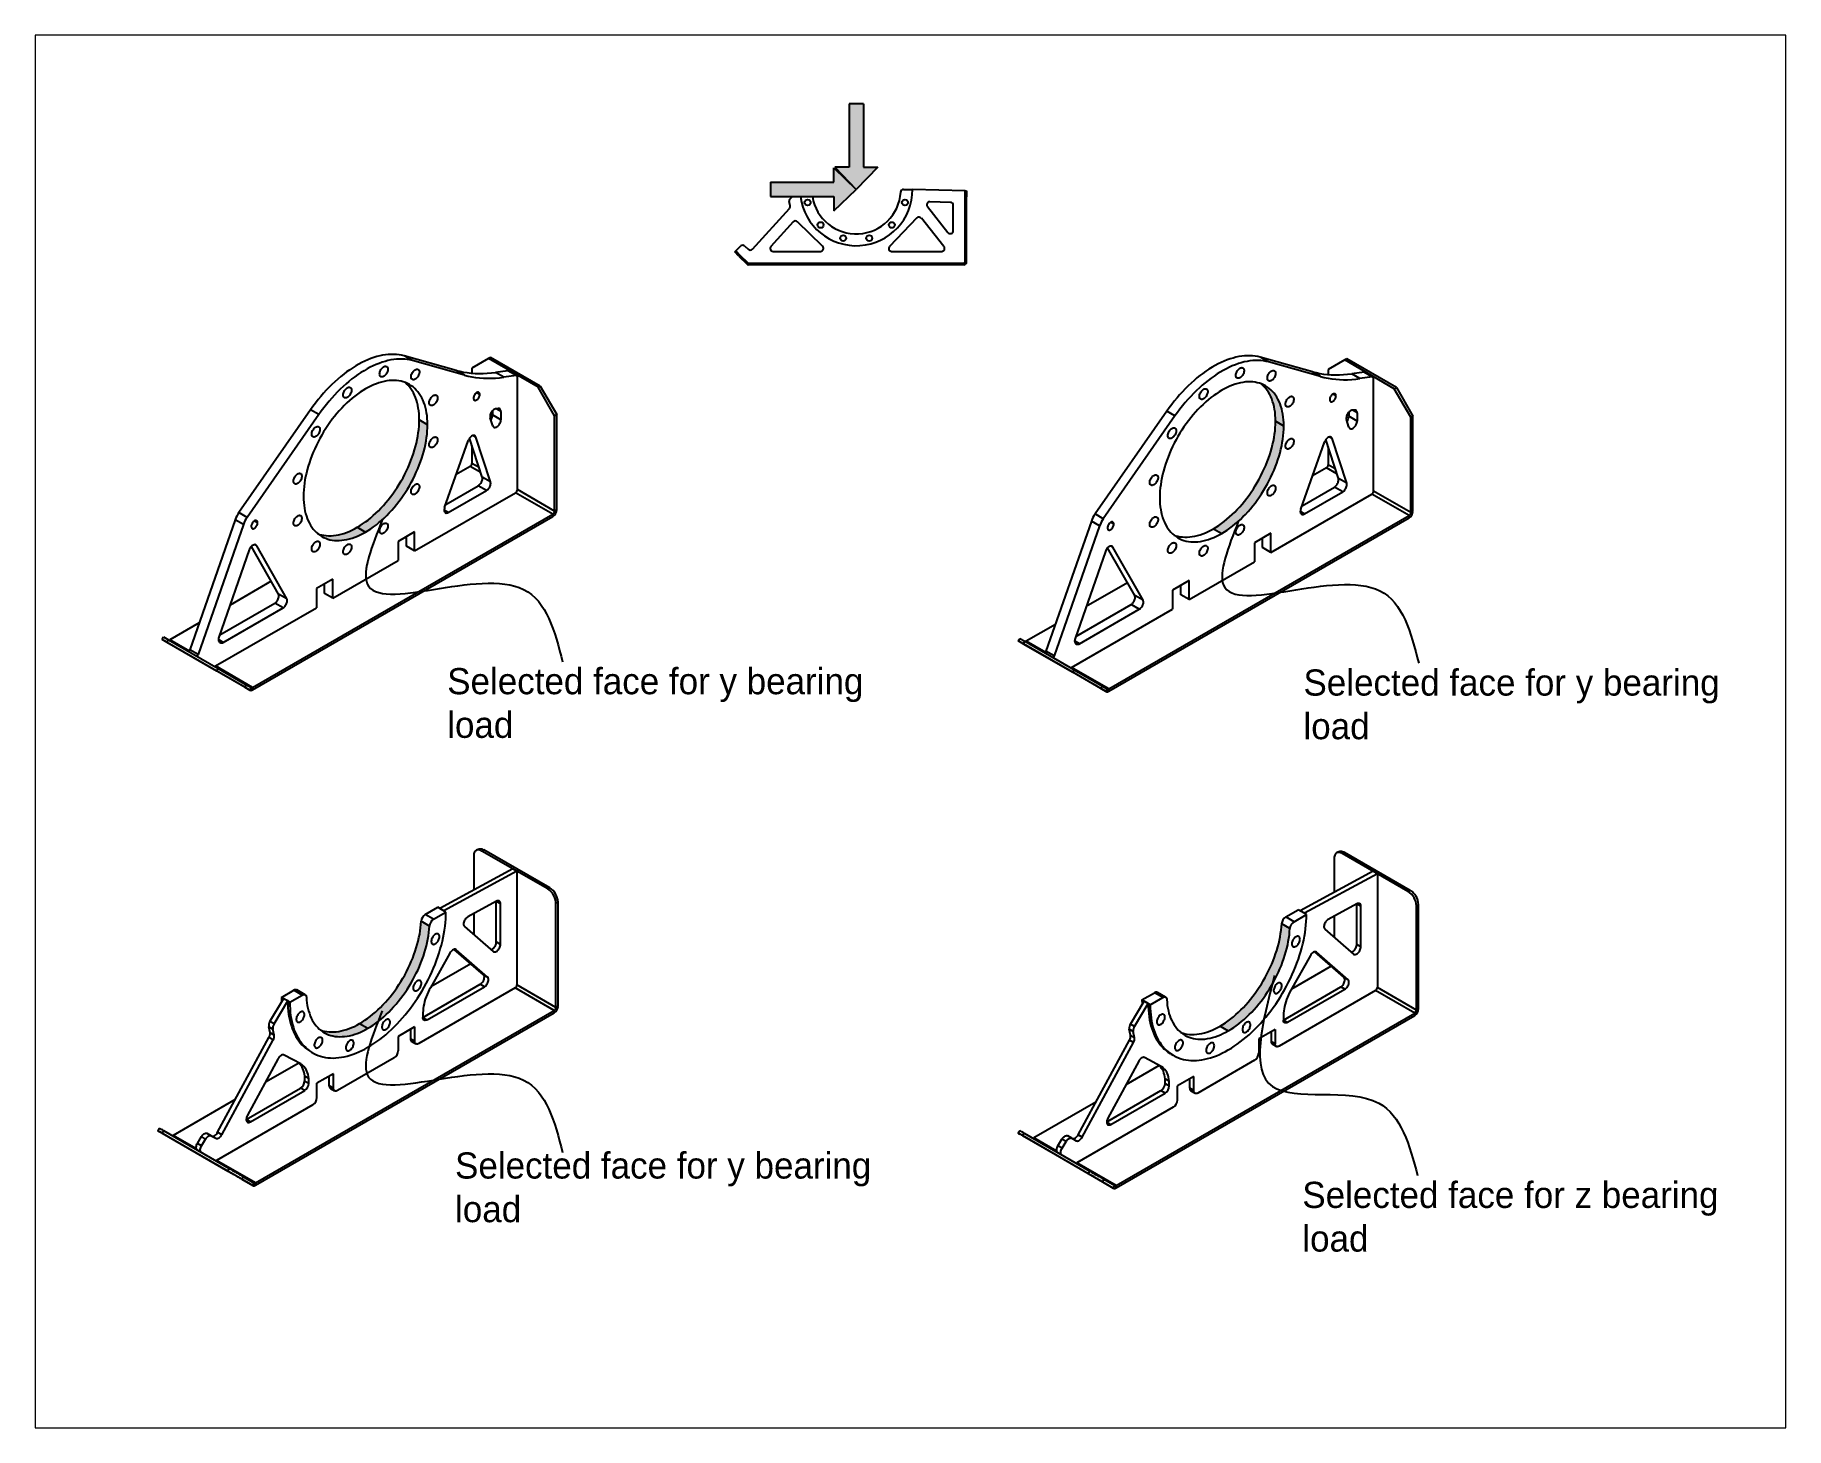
# Paper-space layout 'Bearing Load Surfaces' of a CAD drawing. Header units: inches. Extents: x 1.04 to 9.33, y 0.83 to 7.43.
# The model-space entities are those that its viewports show. They can reach past a viewport. Long polylines and large blocks are cut down to what shows.
import ezdxf

# ---------------------------------------------------------------- set-up
doc = ezdxf.new("R2010")
doc.units = ezdxf.units.IN
doc.header["$MEASUREMENT"] = 0

psp = doc.layouts.new('Bearing Load Surfaces')

msp = doc.modelspace()

# ---------------------------------------------------------------- texts
at = {"char_height": 0.025, "attachment_point": 1}
for s, insert in [('Selected face for y bearing load', (13.9793, -2.666)), ('Selected face for y bearing load', (14.7975, -2.6673)), ('Selected face for y bearing load', (13.9868, -3.1288)), ('Selected face for z bearing load', (14.7964, -3.1569))]:
    msp.add_mtext_dynamic_manual_height_columns(s, width=0.428699, gutter_width=0.689, heights=[0], dxfattribs=dict(at, insert=insert))

# ---------------------------------------------------------------- blocks, each defined once
blk = doc.blocks.new('arrow')
for p, q in [((-0.222, -0.231), (0, 0)), ((0.222, -0.231), (0, 0)), ((-0.075, -0.231), (-0.222, -0.231)), ((-0.075, -0.888), (-0.075, -0.231)), ((0.075, -0.888), (0.075, -0.231)), ((0.075, -0.231), (0.222, -0.231)), ((-0.075, -0.888), (0.075, -0.888))]:
    blk.add_line(p, q)

# ---------------------------------------------------------------- hatches: boundary and pattern name
at = {"true_color": 0xafd9aa}
h = msp.add_hatch(color=9, dxfattribs=at)
h.dxf.hatch_style = 1
h.paths.add_polyline_path([(14.3906, -2.1873), (14.3771, -2.1873), (14.3771, -2.1267), (14.3633, -2.1267), (14.3633, -2.1873), (14.3497, -2.1873), (14.3702, -2.2086)])
at = {"true_color": 0xf27172}
h = msp.add_hatch(color=11, dxfattribs=at)
h.dxf.hatch_style = 1
h.paths.add_polyline_path([(14.3702, -2.2086), (14.3489, -2.1881), (14.3489, -2.2017), (14.2883, -2.2017), (14.2883, -2.2155), (14.3489, -2.2155), (14.3489, -2.2291)])
h = msp.add_hatch(color=11, dxfattribs=at)
h.dxf.hatch_style = 1
h.paths.add_polyline_path([(14.7594, -2.4963), (14.7613, -2.4931), (14.7631, -2.49), (14.7648, -2.4867), (14.7664, -2.4835), (14.768, -2.4802), (14.7694, -2.4769), (14.7707, -2.4735), (14.772, -2.4702), (14.7731, -2.4669), (14.7742, -2.4635), (14.7751, -2.4602), (14.7759, -2.4569), (14.7767, -2.4536), (14.7773, -2.4504), (14.7778, -2.4471), (14.7782, -2.444), (14.7784, -2.4408), (14.7786, -2.4378), (14.7787, -2.4347), (14.7708, -2.4302), (14.7707, -2.4332), (14.7705, -2.4363), (14.7703, -2.4394), (14.7699, -2.4426), (14.7694, -2.4458), (14.7688, -2.4491), (14.768, -2.4523), (14.7672, -2.4556), (14.7663, -2.459), (14.7652, -2.4623), (14.7641, -2.4656), (14.7628, -2.469), (14.7615, -2.4723), (14.7601, -2.4756), (14.7585, -2.4789), (14.7569, -2.4822), (14.7552, -2.4854), (14.7534, -2.4886), (14.7515, -2.4917), (14.7496, -2.4948), (14.7476, -2.4978), (14.7455, -2.5008), (14.7434, -2.5037), (14.7411, -2.5065), (14.7389, -2.5093), (14.7366, -2.5119), (14.7342, -2.5145), (14.7318, -2.517), (14.7293, -2.5194), (14.7269, -2.5216), (14.7243, -2.5238), (14.7218, -2.5258), (14.7193, -2.5278), (14.7167, -2.5296), (14.7141, -2.5313), (14.7115, -2.5328), (14.7194, -2.5374), (14.722, -2.5358), (14.7246, -2.5341), (14.7272, -2.5323), (14.7297, -2.5304), (14.7322, -2.5283), (14.7348, -2.5262), (14.7372, -2.5239), (14.7397, -2.5215), (14.7421, -2.5191), (14.7445, -2.5165), (14.7468, -2.5138), (14.749, -2.5111), (14.7513, -2.5083), (14.7534, -2.5054), (14.7555, -2.5024), (14.7575, -2.4994)])
h.paths.add_polyline_path([(14.7778, -2.4234), (14.7773, -2.4207), (14.7767, -2.4182), (14.7759, -2.4157), (14.7751, -2.4134), (14.7742, -2.4112), (14.7731, -2.409), (14.772, -2.407), (14.7707, -2.4051), (14.7694, -2.4033), (14.768, -2.4017), (14.7664, -2.4002), (14.7648, -2.3988), (14.7631, -2.3975), (14.7613, -2.3964), (14.7594, -2.3954), (14.7575, -2.3945), (14.7572, -2.3944), (14.7585, -2.3956), (14.7601, -2.3971), (14.7615, -2.3988), (14.7628, -2.4006), (14.7641, -2.4025), (14.7652, -2.4045), (14.7663, -2.4066), (14.7672, -2.4088), (14.768, -2.4112), (14.7688, -2.4136), (14.7694, -2.4162), (14.7699, -2.4188), (14.7703, -2.4215), (14.7705, -2.4243), (14.7707, -2.4272), (14.7708, -2.4302), (14.7787, -2.4347), (14.7786, -2.4318), (14.7784, -2.4289), (14.7782, -2.4261)])
at = {"true_color": 0xafd9aa}
h = msp.add_hatch(color=9, dxfattribs=at)
h.dxf.hatch_style = 1
h.paths.add_polyline_path([(13.9394, -2.498), (13.9413, -2.4949), (13.9432, -2.4918), (13.945, -2.4886), (13.9467, -2.4854), (13.9483, -2.4821), (13.9498, -2.4788), (13.9512, -2.4755), (13.9526, -2.4722), (13.9538, -2.4689), (13.955, -2.4655), (13.956, -2.4622), (13.9569, -2.4589), (13.9578, -2.4556), (13.9585, -2.4523), (13.9591, -2.449), (13.9596, -2.4458), (13.96, -2.4426), (13.9603, -2.4395), (13.9605, -2.4364), (13.9605, -2.4334), (13.9526, -2.4288), (13.9526, -2.4319), (13.9524, -2.4349), (13.9521, -2.4381), (13.9517, -2.4412), (13.9512, -2.4445), (13.9506, -2.4477), (13.9499, -2.451), (13.949, -2.4543), (13.9481, -2.4576), (13.9471, -2.461), (13.9459, -2.4643), (13.9447, -2.4676), (13.9433, -2.471), (13.9419, -2.4743), (13.9404, -2.4776), (13.9388, -2.4808), (13.9371, -2.4841), (13.9353, -2.4872), (13.9334, -2.4904), (13.9315, -2.4935), (13.9294, -2.4965), (13.9274, -2.4995), (13.9252, -2.5024), (13.923, -2.5052), (13.9207, -2.5079), (13.9184, -2.5106), (13.916, -2.5132), (13.9136, -2.5156), (13.9112, -2.518), (13.9087, -2.5203), (13.9062, -2.5224), (13.9037, -2.5245), (13.9011, -2.5264), (13.8985, -2.5282), (13.896, -2.5299), (13.8934, -2.5315), (13.9013, -2.536), (13.9039, -2.5345), (13.9064, -2.5328), (13.909, -2.531), (13.9116, -2.5291), (13.9141, -2.527), (13.9166, -2.5249), (13.9191, -2.5226), (13.9215, -2.5202), (13.9239, -2.5177), (13.9263, -2.5152), (13.9286, -2.5125), (13.9309, -2.5098), (13.9331, -2.5069), (13.9353, -2.504), (13.9373, -2.5011)])
h.paths.add_polyline_path([(13.8987, -2.5375), (13.9013, -2.536), (13.8934, -2.5315), (13.8908, -2.5329), (13.8882, -2.5342), (13.8856, -2.5354), (13.8831, -2.5364), (13.8805, -2.5373), (13.878, -2.538), (13.8755, -2.5386), (13.8731, -2.539), (13.8707, -2.5394), (13.8683, -2.5395), (13.866, -2.5395), (13.8637, -2.5394), (13.8615, -2.5391), (13.8594, -2.5387), (13.8573, -2.5382), (13.8556, -2.5376), (13.8559, -2.5378), (13.8576, -2.5391), (13.8594, -2.5402), (13.8612, -2.5412), (13.8632, -2.542), (13.8652, -2.5427), (13.8673, -2.5433), (13.8694, -2.5437), (13.8716, -2.544), (13.8739, -2.5441), (13.8762, -2.5441), (13.8786, -2.5439), (13.881, -2.5436), (13.8834, -2.5432), (13.8859, -2.5426), (13.8884, -2.5418), (13.891, -2.5409), (13.8935, -2.5399), (13.8961, -2.5388)])
h = msp.add_hatch(color=9, dxfattribs=at)
h.dxf.hatch_style = 1
h.paths.add_polyline_path([(13.906, -3.0087), (13.9086, -3.0071), (13.9111, -3.0053), (13.9136, -3.0034), (13.9161, -3.0014), (13.9186, -2.9993), (13.921, -2.9971), (13.9234, -2.9947), (13.9258, -2.9923), (13.9281, -2.9898), (13.9304, -2.9872), (13.9326, -2.9845), (13.9348, -2.9818), (13.9369, -2.9789), (13.939, -2.976), (13.941, -2.973), (13.9429, -2.97), (13.9448, -2.9669), (13.9465, -2.9638), (13.9482, -2.9607), (13.9498, -2.9575), (13.9514, -2.9542), (13.9528, -2.951), (13.9541, -2.9477), (13.9554, -2.9444), (13.9566, -2.9412), (13.9576, -2.9379), (13.9586, -2.9346), (13.9594, -2.9314), (13.9602, -2.9281), (13.9608, -2.9249), (13.9614, -2.9217), (13.9618, -2.9186), (13.9621, -2.9155), (13.9623, -2.9125), (13.9545, -2.9079), (13.9542, -2.911), (13.9539, -2.9141), (13.9535, -2.9172), (13.953, -2.9204), (13.9523, -2.9236), (13.9516, -2.9268), (13.9507, -2.9301), (13.9498, -2.9334), (13.9487, -2.9366), (13.9475, -2.9399), (13.9463, -2.9432), (13.9449, -2.9464), (13.9435, -2.9497), (13.942, -2.9529), (13.9404, -2.9561), (13.9387, -2.9593), (13.9369, -2.9624), (13.9351, -2.9655), (13.9331, -2.9685), (13.9311, -2.9715), (13.9291, -2.9744), (13.927, -2.9772), (13.9248, -2.98), (13.9225, -2.9827), (13.9203, -2.9853), (13.9179, -2.9878), (13.9156, -2.9902), (13.9131, -2.9925), (13.9107, -2.9947), (13.9082, -2.9968), (13.9057, -2.9989), (13.9032, -3.0007), (13.9007, -3.0025), (13.8982, -3.0042), (13.8956, -3.0057), (13.9035, -3.0102)])
h.paths.add_polyline_path([(13.8956, -3.0057), (13.8931, -3.0071), (13.8906, -3.0084), (13.888, -3.0095), (13.8855, -3.0105), (13.883, -3.0114), (13.8806, -3.0121), (13.8781, -3.0127), (13.8757, -3.0132), (13.8733, -3.0135), (13.871, -3.0137), (13.8687, -3.0137), (13.8665, -3.0136), (13.8643, -3.0134), (13.8622, -3.013), (13.8601, -3.0125), (13.8581, -3.0118), (13.8588, -3.0123), (13.8605, -3.0135), (13.8622, -3.0146), (13.8641, -3.0155), (13.866, -3.0163), (13.868, -3.017), (13.8701, -3.0175), (13.8722, -3.0179), (13.8744, -3.0182), (13.8766, -3.0183), (13.8789, -3.0182), (13.8812, -3.018), (13.8836, -3.0177), (13.886, -3.0173), (13.8884, -3.0167), (13.8909, -3.0159), (13.8934, -3.0151), (13.8959, -3.0141), (13.8984, -3.0129), (13.901, -3.0116), (13.9035, -3.0102)])
at = {"true_color": 0xf27172}
h = msp.add_hatch(color=11, dxfattribs=at)
h.dxf.hatch_style = 1
h.paths.add_polyline_path([(14.7548, -2.9869), (14.757, -2.9842), (14.7592, -2.9813), (14.7612, -2.9784), (14.7632, -2.9754), (14.7651, -2.9724), (14.767, -2.9693), (14.7688, -2.9662), (14.7704, -2.9631), (14.7721, -2.9599), (14.7736, -2.9566), (14.775, -2.9534), (14.7764, -2.9501), (14.7776, -2.9469), (14.7788, -2.9436), (14.7798, -2.9403), (14.7808, -2.937), (14.7816, -2.9338), (14.7824, -2.9305), (14.783, -2.9273), (14.7836, -2.9242), (14.784, -2.921), (14.7843, -2.9179), (14.7845, -2.9149), (14.7767, -2.9103), (14.7765, -2.9134), (14.7761, -2.9165), (14.7757, -2.9196), (14.7752, -2.9228), (14.7745, -2.926), (14.7738, -2.9292), (14.7729, -2.9325), (14.772, -2.9358), (14.7709, -2.939), (14.7698, -2.9423), (14.7685, -2.9456), (14.7672, -2.9489), (14.7657, -2.9521), (14.7642, -2.9553), (14.7626, -2.9585), (14.7609, -2.9617), (14.7591, -2.9648), (14.7573, -2.9679), (14.7553, -2.9709), (14.7534, -2.9739), (14.7513, -2.9768), (14.7492, -2.9796), (14.747, -2.9824), (14.7448, -2.9851), (14.7425, -2.9877), (14.7401, -2.9902), (14.7378, -2.9926), (14.7354, -2.9949), (14.7329, -2.9971), (14.7305, -2.9993), (14.728, -3.0013), (14.7255, -3.0031), (14.7229, -3.0049), (14.7204, -3.0066), (14.7179, -3.0081), (14.7257, -3.0126), (14.7283, -3.0111), (14.7308, -3.0095), (14.7333, -3.0077), (14.7358, -3.0058), (14.7383, -3.0038), (14.7408, -3.0017), (14.7432, -2.9995), (14.7456, -2.9971), (14.748, -2.9947), (14.7503, -2.9922), (14.7526, -2.9896)])

# ---------------------------------------------------------------- linework, layer by layer
at = {"color": 7, "linetype": 'Continuous', "lineweight": 25}
for p, q in [((14.307, -2.2243), (14.3062, -2.2202)), ((14.307, -2.2176), (14.3091, -2.2155)), ((14.4154, -2.2086), (14.424, -2.2086)), ((14.4742, -2.2101), (14.424, -2.2086)), ((14.4381, -2.225), (14.4578, -2.2498)), ((14.4601, -2.221), (14.4404, -2.2204)), ((14.4629, -2.248), (14.4629, -2.2238)), ((14.4742, -2.2101), (14.4756, -2.2101)), ((14.4742, -2.2157), (14.4742, -2.2101)), ((14.4756, -2.2157), (14.4742, -2.2157)), ((14.4742, -2.2779), (14.4742, -2.2157)), ((14.4756, -2.2101), (14.4756, -2.2157)), ((14.4756, -2.2779), (14.4756, -2.2157)), ((14.2709, -2.2656), (14.3063, -2.2268)), ((14.3099, -2.2397), (14.2886, -2.2631)), ((14.338, -2.2629), (14.3139, -2.2396)), ((14.4281, -2.2358), (14.4019, -2.263)), ((14.454, -2.2632), (14.4324, -2.236)), ((14.254, -2.2682), (14.255, -2.2672)), ((14.258, -2.2723), (14.254, -2.2682)), ((14.255, -2.2672), (14.2598, -2.2626)), ((14.255, -2.2672), (14.259, -2.2713)), ((14.259, -2.2713), (14.258, -2.2723)), ((14.258, -2.2723), (14.2655, -2.2798)), ((14.259, -2.2713), (14.2665, -2.2788)), ((14.2638, -2.2627), (14.2668, -2.2657)), ((14.2907, -2.2678), (14.336, -2.2678)), ((14.404, -2.2678), (14.4518, -2.2678)), ((14.2655, -2.2798), (14.2665, -2.2788)), ((14.2673, -2.2805), (14.2673, -2.2791)), ((14.2673, -2.2791), (14.473, -2.2791)), ((14.2673, -2.2805), (14.473, -2.2805)), ((14.473, -2.2805), (14.473, -2.2791)), ((14.4756, -2.2779), (14.4742, -2.2779)), ((13.946, -2.3722), (13.9381, -2.3676)), ((13.9879, -2.3815), (13.9381, -2.3676)), ((13.9958, -2.3861), (13.946, -2.3722)), ((14.0187, -2.3703), (14.0029, -2.3794)), ((14.0207, -2.3691), (14.0187, -2.3703)), ((14.0661, -2.3976), (14.0187, -2.3703)), ((14.0681, -2.3965), (14.0207, -2.3691)), ((14.7641, -2.3735), (14.7562, -2.369)), ((14.806, -2.3828), (14.7562, -2.369)), ((14.8139, -2.3874), (14.7641, -2.3735)), ((14.8369, -2.3716), (14.8211, -2.3807)), ((14.8389, -2.3704), (14.8369, -2.3716)), ((14.8843, -2.399), (14.8369, -2.3716)), ((14.8863, -2.3978), (14.8389, -2.3704)), ((13.9958, -2.3861), (13.9879, -2.3815)), ((14.0029, -2.3794), (14.0029, -2.3842)), ((14.0372, -2.3818), (14.0255, -2.3835)), ((14.0334, -2.388), (14.0255, -2.3835)), ((14.0451, -2.3864), (14.0334, -2.388)), ((14.0451, -2.3864), (14.0372, -2.3818)), ((14.0458, -2.3865), (14.0379, -2.382)), ((14.0464, -2.4955), (14.0464, -2.3878)), ((14.8139, -2.3874), (14.806, -2.3828)), ((14.8211, -2.3807), (14.8211, -2.3855)), ((14.8554, -2.3832), (14.8436, -2.3848)), ((14.8515, -2.3894), (14.8436, -2.3848)), ((14.8633, -2.3877), (14.8515, -2.3894)), ((14.8633, -2.3877), (14.8554, -2.3832)), ((14.864, -2.3878), (14.8561, -2.3833)), ((14.8645, -2.4969), (14.8645, -2.3891)), ((14.0105, -2.4046), (14.0074, -2.4028)), ((14.0661, -2.3976), (14.0681, -2.3965)), ((14.0819, -2.425), (14.0661, -2.3976)), ((14.0681, -2.3965), (14.0839, -2.4238)), ((14.8286, -2.4059), (14.8256, -2.4042)), ((14.8843, -2.399), (14.8863, -2.3978)), ((14.9001, -2.4263), (14.8843, -2.399)), ((14.8863, -2.3978), (14.9021, -2.4252)), ((13.8487, -2.4192), (13.7802, -2.5174)), ((13.8566, -2.4238), (13.7881, -2.522)), ((13.8566, -2.4238), (13.8487, -2.4192)), ((14.0227, -2.4201), (14.0227, -2.4241)), ((14.0306, -2.4287), (14.0227, -2.4241)), ((14.028, -2.4181), (14.0256, -2.4184)), ((14.0306, -2.4209), (14.0262, -2.4183)), ((14.0306, -2.4209), (14.0306, -2.4287)), ((14.0839, -2.4238), (14.0819, -2.425)), ((14.0819, -2.516), (14.0819, -2.425)), ((14.0839, -2.5149), (14.0839, -2.4238)), ((14.6668, -2.4205), (14.5983, -2.5187)), ((14.6747, -2.4251), (14.6062, -2.5233)), ((14.6747, -2.4251), (14.6668, -2.4205)), ((14.8408, -2.4215), (14.8408, -2.4254)), ((14.8487, -2.43), (14.8408, -2.4254)), ((14.8462, -2.4194), (14.8438, -2.4197)), ((14.8487, -2.4222), (14.8444, -2.4197)), ((14.8487, -2.4222), (14.8487, -2.43)), ((14.9021, -2.4252), (14.9001, -2.4263)), ((14.9021, -2.5162), (14.9021, -2.4252)), ((13.9605, -2.4334), (13.9526, -2.4288)), ((14.0229, -2.4345), (14.0204, -2.427)), ((14.7787, -2.4347), (14.7708, -2.4302)), ((14.841, -2.4358), (14.8386, -2.4284)), ((14.9001, -2.5174), (14.9001, -2.4263)), ((13.9768, -2.5127), (13.9994, -2.4488)), ((14.0128, -2.4835), (14.0006, -2.4464)), ((14.0029, -2.4534), (14.0029, -2.4704)), ((14.0067, -2.4453), (14.0041, -2.4438)), ((14.0207, -2.4881), (14.0067, -2.4453)), ((14.795, -2.5141), (14.8176, -2.4501)), ((14.8309, -2.4849), (14.8188, -2.4477)), ((14.8211, -2.4547), (14.8211, -2.4718)), ((14.8248, -2.4466), (14.8223, -2.4451)), ((14.8388, -2.4894), (14.8248, -2.4466)), ((14.0013, -2.4733), (13.988, -2.481)), ((14.0113, -2.4791), (14.0013, -2.4733)), ((14.0098, -2.4744), (14.0029, -2.4704)), ((14.8194, -2.4746), (14.8062, -2.4823)), ((14.8295, -2.4804), (14.8194, -2.4746)), ((14.8279, -2.4757), (14.8211, -2.4718)), ((13.9779, -2.5096), (14.009, -2.4917)), ((14.0169, -2.4962), (14.009, -2.4917)), ((14.0207, -2.4881), (14.0128, -2.4835)), ((14.8388, -2.4894), (14.8309, -2.4849)), ((13.9482, -2.5541), (14.0447, -2.4984)), ((13.9803, -2.5173), (14.0169, -2.4962)), ((14.0803, -2.5189), (14.0447, -2.4984)), ((14.0819, -2.516), (14.0464, -2.4955)), ((14.7664, -2.5555), (14.8629, -2.4997)), ((14.7961, -2.5109), (14.8272, -2.493)), ((14.7985, -2.5187), (14.8351, -2.4976)), ((14.8351, -2.4976), (14.8272, -2.493)), ((14.8984, -2.5203), (14.8629, -2.4997)), ((14.9001, -2.5174), (14.8645, -2.4969)), ((13.7766, -2.5243), (13.7333, -2.6485)), ((13.7845, -2.5288), (13.7766, -2.5243)), ((13.7881, -2.522), (13.7802, -2.5174)), ((13.7934, -2.6846), (14.0803, -2.5189)), ((13.7934, -2.6868), (14.0803, -2.5212)), ((13.7981, -2.5272), (13.7951, -2.5254)), ((13.9803, -2.5173), (13.9764, -2.5151)), ((14.0803, -2.5212), (14.0803, -2.5189)), ((14.0839, -2.5149), (14.0819, -2.516)), ((14.5948, -2.5256), (14.5514, -2.6498)), ((14.6027, -2.5302), (14.5948, -2.5256)), ((14.6062, -2.5233), (14.5983, -2.5187)), ((14.6115, -2.6859), (14.8984, -2.5203)), ((14.6115, -2.6882), (14.8984, -2.5225)), ((14.7985, -2.5187), (14.7945, -2.5164)), ((14.8984, -2.5225), (14.8984, -2.5203)), ((14.9021, -2.5162), (14.9001, -2.5174)), ((13.7845, -2.5288), (13.7412, -2.653)), ((13.8934, -2.5315), (13.9013, -2.536)), ((13.9482, -2.5359), (13.9324, -2.545)), ((13.9403, -2.5496), (13.9403, -2.5404)), ((13.9482, -2.5541), (13.9482, -2.5359)), ((14.6027, -2.5302), (14.5593, -2.6544)), ((14.6163, -2.5285), (14.6133, -2.5267)), ((14.7115, -2.5328), (14.7194, -2.5374)), ((14.7664, -2.5372), (14.7506, -2.5463)), ((14.7585, -2.5509), (14.7585, -2.5418)), ((14.7664, -2.5555), (14.7664, -2.5372)), ((13.7902, -2.5531), (13.7611, -2.6365)), ((13.8181, -2.5953), (13.7923, -2.5497)), ((13.7973, -2.5491), (13.7955, -2.548)), ((13.826, -2.5998), (13.7973, -2.5491)), ((13.9324, -2.545), (13.9324, -2.5632)), ((13.9482, -2.5541), (13.9403, -2.5496)), ((14.6083, -2.5545), (14.5792, -2.6378)), ((14.6363, -2.5966), (14.6104, -2.551)), ((14.6154, -2.5504), (14.6136, -2.5494)), ((14.6442, -2.6012), (14.6154, -2.5504)), ((14.7506, -2.5463), (14.7506, -2.5646)), ((14.7664, -2.5555), (14.7585, -2.5509)), ((13.8701, -2.5992), (13.9324, -2.5632)), ((14.6883, -2.6005), (14.7506, -2.5646)), ((13.8112, -2.5831), (13.7718, -2.6058)), ((13.8701, -2.5809), (13.8543, -2.5901)), ((13.8543, -2.5901), (13.8543, -2.6083)), ((13.8622, -2.5946), (13.8622, -2.5855)), ((13.8701, -2.5992), (13.8701, -2.5809)), ((14.6293, -2.5844), (14.59, -2.6071)), ((14.6883, -2.5823), (14.6725, -2.5914)), ((14.6725, -2.5914), (14.6725, -2.6097)), ((14.6804, -2.596), (14.6804, -2.5868)), ((14.6883, -2.6005), (14.6883, -2.5823)), ((13.7578, -2.664), (13.8543, -2.6083)), ((13.7619, -2.6343), (13.8146, -2.6039)), ((13.7653, -2.6415), (13.8225, -2.6085)), ((13.8225, -2.6085), (13.8146, -2.6039)), ((13.826, -2.5998), (13.8181, -2.5953)), ((13.8701, -2.5992), (13.8622, -2.5946)), ((14.576, -2.6654), (14.6725, -2.6097)), ((14.58, -2.6357), (14.6327, -2.6052)), ((14.5834, -2.6428), (14.6406, -2.6098)), ((14.6406, -2.6098), (14.6327, -2.6052)), ((14.6442, -2.6012), (14.6363, -2.5966)), ((14.6883, -2.6005), (14.6804, -2.596)), ((13.7422, -2.6229), (13.7143, -2.639)), ((14.5604, -2.6242), (14.5325, -2.6403)), ((13.7069, -2.6387), (13.7083, -2.6362)), ((13.7118, -2.6415), (13.7069, -2.6387)), ((13.7115, -2.6413), (13.7069, -2.6387)), ((13.7083, -2.6362), (13.7129, -2.6389)), ((13.7129, -2.6389), (13.7115, -2.6413)), ((13.7115, -2.6413), (13.7589, -2.6687)), ((13.7908, -2.6871), (13.7118, -2.6415)), ((13.7129, -2.6389), (13.7603, -2.6663)), ((13.7331, -2.6498), (13.7143, -2.639)), ((13.7653, -2.6415), (13.7607, -2.6388)), ((13.7618, -2.6414), (13.7625, -2.6417)), ((14.525, -2.64), (14.5264, -2.6376)), ((14.5299, -2.6428), (14.525, -2.64)), ((14.5297, -2.6427), (14.525, -2.64)), ((14.5264, -2.6376), (14.5311, -2.6402)), ((14.5311, -2.6402), (14.5297, -2.6427)), ((14.5297, -2.6427), (14.5771, -2.67)), ((14.6089, -2.6884), (14.5299, -2.6428)), ((14.5311, -2.6402), (14.5785, -2.6676)), ((14.5512, -2.6511), (14.5325, -2.6403)), ((14.5834, -2.6428), (14.5788, -2.6401)), ((14.58, -2.6427), (14.5807, -2.6431)), ((13.7412, -2.653), (13.7333, -2.6485)), ((14.5593, -2.6544), (14.5514, -2.6498)), ((13.7934, -2.6846), (13.7578, -2.664)), ((13.7589, -2.6687), (13.7603, -2.6663)), ((13.7859, -2.6843), (13.7589, -2.6687)), ((13.7603, -2.6663), (13.7873, -2.6819)), ((14.6115, -2.6859), (14.576, -2.6654)), ((14.5771, -2.67), (14.5785, -2.6676)), ((14.604, -2.6856), (14.5771, -2.67)), ((14.5785, -2.6676), (14.6054, -2.6832)), ((13.7873, -2.6819), (13.7859, -2.6843)), ((13.7859, -2.6843), (13.7908, -2.6871)), ((13.7873, -2.6819), (13.7922, -2.6847)), ((13.7908, -2.6871), (13.7922, -2.6847)), ((13.7934, -2.6868), (13.7934, -2.6846)), ((14.6054, -2.6832), (14.604, -2.6856)), ((14.604, -2.6856), (14.6089, -2.6884)), ((14.6054, -2.6832), (14.6103, -2.686)), ((14.6089, -2.6884), (14.6103, -2.686)), ((14.6115, -2.6882), (14.6115, -2.6859)), ((14.0089, -2.8391), (14.0069, -2.8402)), ((14.0144, -2.8397), (14.0125, -2.8408)), ((14.0754, -2.8771), (14.0125, -2.8408)), ((14.0773, -2.876), (14.0144, -2.8397)), ((14.8311, -2.8415), (14.8291, -2.8427)), ((14.8367, -2.8421), (14.8347, -2.8432)), ((14.8976, -2.8795), (14.8347, -2.8432)), ((14.8995, -2.8784), (14.8367, -2.8421)), ((14.042, -2.8578), (13.9723, -2.8957)), ((14.0459, -2.8601), (13.9762, -2.8979)), ((14.0046, -2.8453), (14.0046, -2.8781)), ((14.0459, -2.8601), (14.042, -2.8578)), ((14.0459, -2.8601), (14.0459, -2.9688)), ((14.8642, -2.8602), (14.7945, -2.8981)), ((14.8268, -2.8477), (14.8268, -2.8805)), ((14.8681, -2.8625), (14.8642, -2.8602)), ((14.0754, -2.8771), (14.0773, -2.876)), ((14.8681, -2.8625), (14.7984, -2.9003)), ((14.8681, -2.8625), (14.8681, -2.9712)), ((14.0264, -2.8888), (13.9989, -2.9037)), ((14.0302, -2.8912), (14.0262, -2.8889)), ((14.0262, -2.9277), (14.0262, -2.8889)), ((14.0302, -2.93), (14.0302, -2.8912)), ((14.0852, -2.8896), (14.0832, -2.8907)), ((14.0832, -2.9904), (14.0832, -2.8907)), ((14.0852, -2.9892), (14.0852, -2.8896)), ((14.8486, -2.8913), (14.8211, -2.9062)), ((14.8524, -2.8936), (14.8485, -2.8913)), ((14.8485, -2.9301), (14.8485, -2.8913)), ((14.8524, -2.9324), (14.8524, -2.8936)), ((14.8976, -2.8795), (14.8995, -2.8784)), ((14.9074, -2.892), (14.9054, -2.8931)), ((14.9054, -2.9928), (14.9054, -2.8931)), ((14.9074, -2.9916), (14.9074, -2.892)), ((13.9623, -2.9125), (13.9545, -2.9079)), ((13.9584, -2.9014), (13.9703, -2.8945)), ((13.9662, -2.906), (13.9584, -2.9014)), ((13.9662, -2.906), (13.9781, -2.8991)), ((13.9781, -2.8991), (13.9703, -2.8945)), ((13.9762, -2.8979), (13.9723, -2.8957)), ((14.0046, -2.9006), (14.0046, -2.9207)), ((14.7845, -2.9149), (14.7767, -2.9103)), ((14.7806, -2.9038), (14.7925, -2.8969)), ((14.7885, -2.9084), (14.7806, -2.9038)), ((14.7885, -2.9084), (14.8004, -2.9015)), ((14.8004, -2.9015), (14.7925, -2.8969)), ((14.7984, -2.9003), (14.7945, -2.8981)), ((14.8268, -2.9031), (14.8268, -2.9231)), ((13.9957, -2.913), (14.0232, -2.9368)), ((14.0302, -2.93), (14.0262, -2.9277)), ((14.8179, -2.9154), (14.8454, -2.9393)), ((13.9819, -2.9383), (13.9632, -2.9715)), ((14.014, -2.9591), (13.986, -2.9348)), ((13.9878, -2.9352), (13.9872, -2.9348)), ((14.0179, -2.9614), (13.9878, -2.9352)), ((14.8041, -2.9407), (14.7854, -2.9739)), ((14.8362, -2.9615), (14.8082, -2.9372)), ((14.81, -2.9376), (14.8094, -2.9372)), ((14.8401, -2.9638), (14.81, -2.9376)), ((14.8524, -2.9324), (14.8485, -2.9301)), ((14.0018, -2.9485), (13.9638, -2.9705)), ((14.0179, -2.9614), (14.014, -2.9591)), ((14.824, -2.9509), (14.786, -2.9729)), ((13.821, -2.9807), (13.8329, -2.9739)), ((13.8408, -2.9784), (13.8329, -2.9739)), ((13.8435, -2.9781), (13.8357, -2.9736)), ((14.0442, -2.9717), (13.9521, -3.0248)), ((13.9561, -2.9999), (14.0109, -2.9682)), ((13.96, -3.0021), (14.0148, -2.9705)), ((14.0148, -2.9705), (14.0109, -2.9682)), ((14.0816, -2.9932), (14.0442, -2.9717)), ((14.0832, -2.9904), (14.0459, -2.9688)), ((14.6432, -2.9831), (14.6551, -2.9763)), ((14.663, -2.9808), (14.6551, -2.9763)), ((14.6657, -2.9805), (14.6579, -2.976)), ((14.8664, -2.9741), (14.7744, -3.0272)), ((14.7783, -3.0023), (14.8331, -2.9706)), ((14.7822, -3.0045), (14.837, -2.9729)), ((14.837, -2.9729), (14.8331, -2.9706)), ((14.8401, -2.9638), (14.8362, -2.9615)), ((14.9038, -2.9956), (14.8664, -2.9741)), ((14.9054, -2.9928), (14.8681, -2.9712)), ((13.7962, -3.158), (14.0816, -2.9932)), ((13.8099, -3.0038), (13.8229, -2.9819)), ((13.8138, -3.0061), (13.8269, -2.9841)), ((13.8288, -2.9853), (13.821, -2.9807)), ((13.8269, -2.9841), (13.8229, -2.9819)), ((13.8288, -2.9853), (13.8408, -2.9784)), ((14.0816, -2.9955), (14.0816, -2.9932)), ((14.0852, -2.9892), (14.0832, -2.9904)), ((14.6321, -3.0062), (14.6452, -2.9843)), ((14.6361, -3.0085), (14.6491, -2.9865)), ((14.6511, -2.9877), (14.6432, -2.9831)), ((14.6491, -2.9865), (14.6452, -2.9843)), ((14.6511, -2.9877), (14.663, -2.9808)), ((14.9074, -2.9916), (14.9054, -2.9928)), ((13.7962, -3.1602), (14.0816, -2.9955)), ((13.8127, -3.0109), (13.8088, -3.0087)), ((13.81, -3.0145), (13.8088, -3.0087)), ((13.8138, -3.0061), (13.8099, -3.0038)), ((13.8139, -3.0168), (13.8127, -3.0109)), ((13.8956, -3.0057), (13.9035, -3.0102)), ((13.9482, -3.0089), (13.9325, -3.018)), ((13.9443, -3.0112), (13.9443, -3.0203)), ((13.9482, -3.0089), (13.9482, -3.0226)), ((13.9561, -2.9953), (13.9561, -2.9999)), ((13.9561, -2.9999), (13.96, -3.0021)), ((14.6184, -3.1604), (14.9038, -2.9956)), ((14.6184, -3.1626), (14.9038, -2.9979)), ((14.6349, -3.0133), (14.631, -3.0111)), ((14.6322, -3.0169), (14.631, -3.0111)), ((14.6361, -3.0085), (14.6321, -3.0062)), ((14.7179, -3.0081), (14.7257, -3.0126)), ((14.7704, -3.0113), (14.7547, -3.0204)), ((14.7704, -3.0113), (14.7704, -3.025)), ((14.7783, -2.9977), (14.7783, -3.0023)), ((14.7783, -3.0023), (14.7822, -3.0045)), ((14.9038, -2.9979), (14.9038, -2.9956)), ((13.7599, -3.1096), (13.809, -3.019)), ((13.7638, -3.1119), (13.813, -3.0213)), ((13.813, -3.0213), (13.809, -3.019)), ((13.8139, -3.0168), (13.81, -3.0145)), ((13.9325, -3.018), (13.9325, -3.0316)), ((13.9482, -3.0226), (13.9443, -3.0203)), ((13.9454, -3.0228), (13.9494, -3.0251)), ((14.5821, -3.112), (14.6313, -3.0214)), ((14.586, -3.1143), (14.6352, -3.0237)), ((14.6352, -3.0237), (14.6313, -3.0214)), ((14.6361, -3.0192), (14.6322, -3.0169)), ((14.6361, -3.0192), (14.6349, -3.0133)), ((14.7547, -3.0204), (14.7547, -3.034)), ((14.7665, -3.0136), (14.7665, -3.0227)), ((14.7704, -3.025), (14.7665, -3.0227)), ((14.7677, -3.0252), (14.7716, -3.0275)), ((13.8179, -3.0392), (13.7883, -3.0937)), ((13.8374, -3.0434), (13.8056, -3.0618)), ((13.8393, -3.0443), (13.8235, -3.0358)), ((13.8487, -3.0325), (13.8507, -3.0336)), ((13.9286, -3.0384), (13.8745, -3.0697)), ((14.6401, -3.0416), (14.6105, -3.0961)), ((14.6615, -3.0468), (14.6457, -3.0382)), ((14.671, -3.0349), (14.6729, -3.036)), ((14.7508, -3.0408), (14.6967, -3.0721)), ((13.847, -3.0583), (13.8431, -3.056)), ((13.8431, -3.0606), (13.8431, -3.056)), ((13.8431, -3.0606), (13.847, -3.0628)), ((13.847, -3.0628), (13.847, -3.0583)), ((13.8706, -3.0538), (13.8548, -3.0628)), ((13.8666, -3.0651), (13.8666, -3.056)), ((13.8706, -3.0674), (13.8706, -3.0538)), ((14.6596, -3.0458), (14.6278, -3.0642)), ((14.6692, -3.0607), (14.6653, -3.0584)), ((14.6653, -3.063), (14.6653, -3.0584)), ((14.6692, -3.0653), (14.6692, -3.0607)), ((14.6928, -3.0562), (14.6771, -3.0653)), ((14.6888, -3.0675), (14.6888, -3.0584)), ((14.6928, -3.0698), (14.6928, -3.0562)), ((13.7768, -3.0784), (13.7176, -3.1126)), ((13.7873, -3.0973), (13.8391, -3.0674)), ((13.7912, -3.0996), (13.8431, -3.0696)), ((13.8431, -3.0696), (13.8391, -3.0674)), ((13.8548, -3.0765), (13.8548, -3.0628)), ((13.8706, -3.0674), (13.8666, -3.0651)), ((13.8678, -3.0677), (13.8717, -3.0699)), ((14.6095, -3.0997), (14.6613, -3.0698)), ((14.6134, -3.102), (14.6653, -3.0721)), ((14.6653, -3.0721), (14.6613, -3.0698)), ((14.6653, -3.063), (14.6692, -3.0653)), ((14.6771, -3.0789), (14.6771, -3.0653)), ((14.6928, -3.0698), (14.6888, -3.0675)), ((14.69, -3.0701), (14.6939, -3.0723)), ((13.8509, -3.0833), (13.7588, -3.1364)), ((14.599, -3.0808), (14.5398, -3.115)), ((14.6731, -3.0857), (14.581, -3.1388)), ((13.7042, -3.1057), (13.7028, -3.1081)), ((13.715, -3.1151), (13.7046, -3.1091)), ((13.7083, -3.108), (13.7069, -3.1104)), ((13.7069, -3.1104), (13.7698, -3.1467)), ((13.7083, -3.108), (13.7711, -3.1443)), ((13.7539, -3.1129), (13.75, -3.1106)), ((13.7638, -3.1119), (13.7599, -3.1096)), ((13.7912, -3.0996), (13.7873, -3.0973)), ((14.5264, -3.1081), (14.525, -3.1105)), ((14.5372, -3.1175), (14.5268, -3.1115)), ((14.5305, -3.1104), (14.5291, -3.1128)), ((14.5305, -3.1104), (14.5934, -3.1467)), ((14.6134, -3.102), (14.6095, -3.0997)), ((13.7936, -3.1605), (13.715, -3.1151)), ((13.7396, -3.1253), (13.7176, -3.1126)), ((13.7406, -3.1202), (13.7445, -3.1137)), ((13.7446, -3.1224), (13.7406, -3.1202)), ((13.7484, -3.116), (13.7445, -3.1137)), ((13.7446, -3.1224), (13.7484, -3.116)), ((13.7539, -3.1129), (13.7581, -3.1153)), ((14.5291, -3.1128), (14.592, -3.1491)), ((14.6158, -3.1629), (14.5372, -3.1175)), ((14.5618, -3.1277), (14.5398, -3.115)), ((14.5629, -3.1226), (14.5667, -3.1161)), ((14.5668, -3.1248), (14.5629, -3.1226)), ((14.5706, -3.1184), (14.5667, -3.1161)), ((14.5668, -3.1248), (14.5706, -3.1184)), ((14.5761, -3.1153), (14.5722, -3.113)), ((14.5761, -3.1153), (14.5803, -3.1177)), ((14.586, -3.1143), (14.5821, -3.112)), ((13.7962, -3.158), (13.7588, -3.1364)), ((13.7698, -3.1467), (13.7711, -3.1443)), ((14.6184, -3.1604), (14.581, -3.1388)), ((13.7846, -3.1521), (13.7832, -3.1545)), ((13.7832, -3.1545), (13.7936, -3.1605)), ((13.7846, -3.1521), (13.795, -3.1581)), ((13.7936, -3.1605), (13.795, -3.1581)), ((13.7962, -3.1602), (13.7962, -3.158)), ((14.592, -3.1491), (14.5934, -3.1467)), ((14.6068, -3.1545), (14.6054, -3.1569)), ((14.6054, -3.1569), (14.6158, -3.1629)), ((14.6068, -3.1545), (14.6172, -3.1605)), ((14.6158, -3.1629), (14.6172, -3.1605)), ((14.6184, -3.1626), (14.6184, -3.1604))]:
    msp.add_line(p, q, dxfattribs=at)
at = {"color": 7, "linetype": 'Continuous', "lineweight": 25, "flags": 128}
for points in [[(13.9381, -2.3676), (13.9357, -2.367), (13.9333, -2.3666), (13.9308, -2.3663), (13.9282, -2.3662), (13.9256, -2.3662), (13.923, -2.3663), (13.9203, -2.3666), (13.9176, -2.367), (13.9148, -2.3676), (13.912, -2.3683), (13.9092, -2.3692), (13.9064, -2.3702), (13.9035, -2.3713), (13.9006, -2.3726), (13.8977, -2.374), (13.8948, -2.3756), (13.8919, -2.3772), (13.889, -2.379), (13.8861, -2.381), (13.8832, -2.383), (13.8804, -2.3852), (13.8775, -2.3875), (13.8747, -2.3899), (13.8719, -2.3924), (13.8692, -2.395), (13.8664, -2.3977), (13.8637, -2.4005), (13.8611, -2.4034), (13.8585, -2.4064), (13.856, -2.4095), (13.8535, -2.4127), (13.851, -2.4159), (13.8487, -2.4192)], [(13.946, -2.3722), (13.9436, -2.3716), (13.9412, -2.3712), (13.9387, -2.3709), (13.9361, -2.3707), (13.9335, -2.3707), (13.9309, -2.3709), (13.9282, -2.3712), (13.9255, -2.3716), (13.9227, -2.3722), (13.9199, -2.3729), (13.9171, -2.3738), (13.9143, -2.3748), (13.9114, -2.3759), (13.9085, -2.3772), (13.9056, -2.3786), (13.9027, -2.3801), (13.8998, -2.3818), (13.8969, -2.3836), (13.894, -2.3855), (13.8911, -2.3876), (13.8883, -2.3897), (13.8854, -2.392), (13.8826, -2.3944), (13.8798, -2.3969), (13.8771, -2.3996), (13.8743, -2.4023), (13.8716, -2.4051), (13.869, -2.408), (13.8664, -2.411), (13.8639, -2.4141), (13.8614, -2.4172), (13.8589, -2.4205), (13.8566, -2.4238)], [(14.7562, -2.369), (14.7538, -2.3684), (14.7514, -2.3679), (14.7489, -2.3677), (14.7464, -2.3675), (14.7438, -2.3675), (14.7411, -2.3677), (14.7385, -2.3679), (14.7357, -2.3684), (14.733, -2.3689), (14.7302, -2.3697), (14.7274, -2.3705), (14.7245, -2.3715), (14.7216, -2.3727), (14.7188, -2.3739), (14.7159, -2.3754), (14.713, -2.3769), (14.7101, -2.3786), (14.7072, -2.3804), (14.7043, -2.3823), (14.7014, -2.3844), (14.6985, -2.3865), (14.6957, -2.3888), (14.6929, -2.3912), (14.6901, -2.3937), (14.6873, -2.3963), (14.6846, -2.399), (14.6819, -2.4019), (14.6792, -2.4048), (14.6767, -2.4078), (14.6741, -2.4108), (14.6716, -2.414), (14.6692, -2.4172), (14.6668, -2.4205)], [(14.7641, -2.3735), (14.7617, -2.3729), (14.7593, -2.3725), (14.7568, -2.3722), (14.7543, -2.3721), (14.7517, -2.3721), (14.749, -2.3722), (14.7464, -2.3725), (14.7436, -2.3729), (14.7409, -2.3735), (14.7381, -2.3742), (14.7353, -2.3751), (14.7324, -2.3761), (14.7295, -2.3772), (14.7267, -2.3785), (14.7238, -2.3799), (14.7209, -2.3815), (14.718, -2.3831), (14.7151, -2.3849), (14.7122, -2.3869), (14.7093, -2.3889), (14.7064, -2.3911), (14.7036, -2.3934), (14.7008, -2.3958), (14.698, -2.3983), (14.6952, -2.4009), (14.6925, -2.4036), (14.6898, -2.4064), (14.6871, -2.4093), (14.6846, -2.4123), (14.682, -2.4154), (14.6795, -2.4186), (14.6771, -2.4218), (14.6747, -2.4251)], [(13.9605, -2.4334), (13.9605, -2.4305), (13.9603, -2.4276), (13.96, -2.4248), (13.9596, -2.422), (13.9591, -2.4194), (13.9585, -2.4169), (13.9578, -2.4144), (13.9569, -2.4121), (13.956, -2.4098), (13.955, -2.4077), (13.9538, -2.4057), (13.9526, -2.4038), (13.9512, -2.402), (13.9498, -2.4003), (13.9483, -2.3988), (13.9467, -2.3974), (13.945, -2.3962), (13.9432, -2.395), (13.9413, -2.3941), (13.9394, -2.3932), (13.9373, -2.3925), (13.9353, -2.3919), (13.9331, -2.3915), (13.9309, -2.3913), (13.9286, -2.3911), (13.9263, -2.3911), (13.9239, -2.3913), (13.9215, -2.3916), (13.9191, -2.3921), (13.9166, -2.3927), (13.9141, -2.3934), (13.9116, -2.3943), (13.909, -2.3953), (13.9064, -2.3965), (13.9039, -2.3978), (13.9013, -2.3992)], [(13.9147, -2.385), (13.9148, -2.3842), (13.9149, -2.3833), (13.9152, -2.3824), (13.9156, -2.3816), (13.916, -2.3808), (13.9166, -2.38), (13.9172, -2.3793), (13.9178, -2.3787), (13.9185, -2.3782), (13.9192, -2.3779), (13.9198, -2.3776), (13.9204, -2.3776), (13.921, -2.3777), (13.9215, -2.3779), (13.9219, -2.3782), (13.9222, -2.3787), (13.9225, -2.3793), (13.9226, -2.38), (13.9226, -2.3808), (13.9225, -2.3816), (13.9222, -2.3825), (13.9219, -2.3833), (13.9215, -2.3842), (13.921, -2.385), (13.9204, -2.3857), (13.9198, -2.3864), (13.9192, -2.3869), (13.9185, -2.3873), (13.9178, -2.3876), (13.9172, -2.3878), (13.9166, -2.3878), (13.916, -2.3876), (13.9156, -2.3873), (13.9152, -2.3869), (13.9149, -2.3863), (13.9148, -2.3857), (13.9147, -2.385)], [(13.9448, -2.3876), (13.9449, -2.3868), (13.945, -2.386), (13.9453, -2.3851), (13.9457, -2.3843), (13.9461, -2.3834), (13.9467, -2.3827), (13.9473, -2.382), (13.9479, -2.3814), (13.9486, -2.3809), (13.9493, -2.3806), (13.9499, -2.3803), (13.9505, -2.3803), (13.9511, -2.3803), (13.9516, -2.3806), (13.952, -2.3809), (13.9524, -2.3814), (13.9526, -2.382), (13.9527, -2.3827), (13.9527, -2.3835), (13.9526, -2.3843), (13.9524, -2.3852), (13.952, -2.386), (13.9516, -2.3869), (13.9511, -2.3877), (13.9505, -2.3884), (13.9499, -2.3891), (13.9493, -2.3896), (13.9486, -2.39), (13.9479, -2.3903), (13.9473, -2.3904), (13.9467, -2.3904), (13.9461, -2.3903), (13.9457, -2.39), (13.9453, -2.3896), (13.945, -2.389), (13.9449, -2.3884), (13.9448, -2.3876)], [(13.9879, -2.3815), (13.9914, -2.3824), (13.9949, -2.3831), (13.9985, -2.3837), (14.0022, -2.3841), (14.006, -2.3844), (14.0098, -2.3845), (14.0136, -2.3845), (14.0175, -2.3843), (14.0215, -2.384), (14.0255, -2.3835)], [(13.9958, -2.3861), (13.9993, -2.3869), (14.0028, -2.3877), (14.0064, -2.3883), (14.0101, -2.3887), (14.0139, -2.389), (14.0177, -2.3891), (14.0215, -2.3891), (14.0254, -2.3889), (14.0294, -2.3885), (14.0334, -2.388)], [(14.0451, -2.3864), (14.0454, -2.3864), (14.0456, -2.3864), (14.0459, -2.3865), (14.046, -2.3867), (14.0462, -2.3869), (14.0463, -2.3872), (14.0464, -2.3875), (14.0464, -2.3878)], [(14.7787, -2.4347), (14.7786, -2.4318), (14.7784, -2.4289), (14.7782, -2.4261), (14.7778, -2.4234), (14.7773, -2.4207), (14.7767, -2.4182), (14.7759, -2.4157), (14.7751, -2.4134), (14.7742, -2.4112), (14.7731, -2.409), (14.772, -2.407), (14.7707, -2.4051), (14.7694, -2.4033), (14.768, -2.4017), (14.7664, -2.4002), (14.7648, -2.3988), (14.7631, -2.3975), (14.7613, -2.3964), (14.7594, -2.3954), (14.7575, -2.3945), (14.7555, -2.3938), (14.7534, -2.3933), (14.7513, -2.3929), (14.749, -2.3926), (14.7468, -2.3925), (14.7445, -2.3925), (14.7421, -2.3926), (14.7397, -2.393), (14.7372, -2.3934), (14.7348, -2.394), (14.7322, -2.3947), (14.7297, -2.3956), (14.7272, -2.3966), (14.7246, -2.3978), (14.722, -2.3991), (14.7194, -2.4005)], [(14.7328, -2.3863), (14.7329, -2.3855), (14.7331, -2.3846), (14.7333, -2.3838), (14.7337, -2.3829), (14.7342, -2.3821), (14.7347, -2.3813), (14.7353, -2.3806), (14.736, -2.38), (14.7366, -2.3795), (14.7373, -2.3792), (14.738, -2.379), (14.7386, -2.3789), (14.7391, -2.379), (14.7396, -2.3792), (14.7401, -2.3796), (14.7404, -2.3801), (14.7406, -2.3807), (14.7407, -2.3813), (14.7407, -2.3821), (14.7406, -2.383), (14.7404, -2.3838), (14.7401, -2.3847), (14.7396, -2.3855), (14.7391, -2.3863), (14.7386, -2.3871), (14.738, -2.3877), (14.7373, -2.3882), (14.7366, -2.3887), (14.736, -2.3889), (14.7353, -2.3891), (14.7347, -2.3891), (14.7342, -2.3889), (14.7337, -2.3886), (14.7333, -2.3882), (14.7331, -2.3877), (14.7329, -2.387), (14.7328, -2.3863)], [(14.763, -2.389), (14.763, -2.3882), (14.7632, -2.3873), (14.7635, -2.3865), (14.7638, -2.3856), (14.7643, -2.3848), (14.7648, -2.384), (14.7654, -2.3833), (14.7661, -2.3827), (14.7667, -2.3822), (14.7674, -2.3819), (14.7681, -2.3817), (14.7687, -2.3816), (14.7693, -2.3817), (14.7698, -2.3819), (14.7702, -2.3823), (14.7705, -2.3827), (14.7707, -2.3833), (14.7708, -2.384), (14.7708, -2.3848), (14.7707, -2.3856), (14.7705, -2.3865), (14.7702, -2.3874), (14.7698, -2.3882), (14.7693, -2.389), (14.7687, -2.3897), (14.7681, -2.3904), (14.7674, -2.3909), (14.7667, -2.3914), (14.7661, -2.3916), (14.7654, -2.3918), (14.7648, -2.3918), (14.7643, -2.3916), (14.7638, -2.3913), (14.7635, -2.3909), (14.7632, -2.3904), (14.763, -2.3897), (14.763, -2.389)], [(14.806, -2.3828), (14.8095, -2.3837), (14.8131, -2.3844), (14.8167, -2.385), (14.8204, -2.3855), (14.8241, -2.3857), (14.8279, -2.3859), (14.8318, -2.3858), (14.8357, -2.3856), (14.8396, -2.3853), (14.8436, -2.3848)], [(14.8139, -2.3874), (14.8174, -2.3883), (14.821, -2.389), (14.8246, -2.3896), (14.8283, -2.39), (14.832, -2.3903), (14.8358, -2.3904), (14.8397, -2.3904), (14.8436, -2.3902), (14.8475, -2.3899), (14.8515, -2.3894)], [(14.8633, -2.3877), (14.8635, -2.3877), (14.8638, -2.3878), (14.864, -2.3879), (14.8642, -2.388), (14.8643, -2.3882), (14.8645, -2.3885), (14.8645, -2.3888), (14.8645, -2.3891)], [(13.9013, -2.3992), (13.8987, -2.4007), (13.8961, -2.4024), (13.8935, -2.4042), (13.891, -2.4062), (13.8884, -2.4082), (13.8859, -2.4104), (13.8834, -2.4126), (13.881, -2.415), (13.8786, -2.4175), (13.8762, -2.4201), (13.8739, -2.4227), (13.8716, -2.4255), (13.8694, -2.4283), (13.8673, -2.4312), (13.8652, -2.4342), (13.8632, -2.4372), (13.8612, -2.4403), (13.8594, -2.4434), (13.8576, -2.4466), (13.8559, -2.4498), (13.8543, -2.4531), (13.8527, -2.4564), (13.8513, -2.4597), (13.85, -2.463), (13.8487, -2.4664), (13.8476, -2.4697), (13.8465, -2.473), (13.8456, -2.4764), (13.8448, -2.4797), (13.844, -2.4829), (13.8434, -2.4862), (13.8429, -2.4894), (13.8425, -2.4926), (13.8422, -2.4957), (13.8421, -2.4988), (13.842, -2.5018)], [(13.8799, -2.405), (13.88, -2.4042), (13.8802, -2.4034), (13.8804, -2.4025), (13.8808, -2.4016), (13.8813, -2.4008), (13.8818, -2.4001), (13.8824, -2.3994), (13.8831, -2.3988), (13.8837, -2.3983), (13.8844, -2.3979), (13.885, -2.3977), (13.8857, -2.3976), (13.8862, -2.3977), (13.8867, -2.3979), (13.8872, -2.3983), (13.8875, -2.3988), (13.8877, -2.3994), (13.8878, -2.4001), (13.8878, -2.4009), (13.8877, -2.4017), (13.8875, -2.4025), (13.8872, -2.4034), (13.8867, -2.4043), (13.8862, -2.4051), (13.8857, -2.4058), (13.885, -2.4064), (13.8844, -2.407), (13.8837, -2.4074), (13.8831, -2.4077), (13.8824, -2.4078), (13.8818, -2.4078), (13.8813, -2.4077), (13.8808, -2.4074), (13.8804, -2.407), (13.8802, -2.4064), (13.88, -2.4058), (13.8799, -2.405)], [(13.9526, -2.4288), (13.9526, -2.4259), (13.9524, -2.423), (13.9521, -2.4202), (13.9517, -2.4175), (13.9512, -2.4148), (13.9506, -2.4123), (13.9499, -2.4099), (13.949, -2.4075), (13.9481, -2.4053), (13.9471, -2.4031), (13.9459, -2.4011), (13.9447, -2.3992), (13.9433, -2.3974), (13.9419, -2.3958), (13.9404, -2.3943), (13.939, -2.3931)], [(13.9622, -2.4124), (13.9622, -2.4116), (13.9624, -2.4107), (13.9627, -2.4099), (13.9631, -2.409), (13.9635, -2.4082), (13.9641, -2.4074), (13.9647, -2.4067), (13.9653, -2.4061), (13.966, -2.4056), (13.9666, -2.4053), (13.9673, -2.4051), (13.9679, -2.405), (13.9685, -2.4051), (13.969, -2.4053), (13.9694, -2.4057), (13.9697, -2.4061), (13.97, -2.4067), (13.9701, -2.4074), (13.9701, -2.4082), (13.97, -2.409), (13.9697, -2.4099), (13.9694, -2.4108), (13.969, -2.4116), (13.9685, -2.4124), (13.9679, -2.4131), (13.9673, -2.4138), (13.9666, -2.4143), (13.966, -2.4147), (13.9653, -2.415), (13.9647, -2.4152), (13.9641, -2.4152), (13.9635, -2.415), (13.9631, -2.4147), (13.9627, -2.4143), (13.9624, -2.4138), (13.9622, -2.4131), (13.9622, -2.4124)], [(14.0105, -2.4046), (14.0104, -2.4039), (14.0102, -2.4034), (14.0099, -2.4029), (14.0096, -2.4026), (14.0091, -2.4025), (14.0086, -2.4024), (14.008, -2.4026), (14.0074, -2.4028), (14.0068, -2.4032), (14.0063, -2.4038), (14.0057, -2.4044), (14.0053, -2.4051), (14.0049, -2.4058), (14.0046, -2.4066), (14.0045, -2.4074), (14.0044, -2.4081)], [(14.0044, -2.4081), (14.0045, -2.4087), (14.0046, -2.4093), (14.0049, -2.4097), (14.0053, -2.41), (14.0057, -2.4102), (14.0063, -2.4102), (14.0068, -2.4101), (14.0074, -2.4098), (14.008, -2.4094), (14.0086, -2.4089), (14.0091, -2.4083), (14.0096, -2.4076), (14.0099, -2.4068), (14.0102, -2.4061), (14.0104, -2.4053), (14.0105, -2.4046)], [(14.7194, -2.4005), (14.7168, -2.4021), (14.7143, -2.4038), (14.7117, -2.4056), (14.7091, -2.4075), (14.7066, -2.4095), (14.7041, -2.4117), (14.7016, -2.414), (14.6992, -2.4163), (14.6967, -2.4188), (14.6944, -2.4214), (14.6921, -2.424), (14.6898, -2.4268), (14.6876, -2.4296), (14.6854, -2.4325), (14.6833, -2.4355), (14.6813, -2.4385), (14.6794, -2.4416), (14.6775, -2.4448), (14.6757, -2.4479), (14.674, -2.4512), (14.6724, -2.4544), (14.6709, -2.4577), (14.6694, -2.461), (14.6681, -2.4644), (14.6669, -2.4677), (14.6657, -2.471), (14.6647, -2.4744), (14.6637, -2.4777), (14.6629, -2.481), (14.6622, -2.4843), (14.6616, -2.4875), (14.6611, -2.4908), (14.6607, -2.4939), (14.6604, -2.4971), (14.6602, -2.5001), (14.6602, -2.5032)], [(14.6981, -2.4064), (14.6981, -2.4056), (14.6983, -2.4047), (14.6986, -2.4038), (14.699, -2.403), (14.6994, -2.4022), (14.7, -2.4014), (14.7006, -2.4007), (14.7012, -2.4001), (14.7019, -2.3996), (14.7025, -2.3993), (14.7032, -2.399), (14.7038, -2.399), (14.7044, -2.3991), (14.7049, -2.3993), (14.7053, -2.3996), (14.7056, -2.4001), (14.7059, -2.4007), (14.706, -2.4014), (14.706, -2.4022), (14.7059, -2.403), (14.7056, -2.4039), (14.7053, -2.4047), (14.7049, -2.4056), (14.7044, -2.4064), (14.7038, -2.4071), (14.7032, -2.4078), (14.7025, -2.4083), (14.7019, -2.4087), (14.7012, -2.409), (14.7006, -2.4092), (14.7, -2.4092), (14.6994, -2.409), (14.699, -2.4087), (14.6986, -2.4083), (14.6983, -2.4077), (14.6981, -2.4071), (14.6981, -2.4064)], [(14.7708, -2.4302), (14.7707, -2.4272), (14.7705, -2.4243), (14.7703, -2.4215), (14.7699, -2.4188), (14.7694, -2.4162), (14.7688, -2.4136), (14.768, -2.4112), (14.7672, -2.4088), (14.7663, -2.4066), (14.7652, -2.4045), (14.7641, -2.4025), (14.7628, -2.4006), (14.7615, -2.3988), (14.7601, -2.3971), (14.7585, -2.3956), (14.7572, -2.3944)], [(14.7803, -2.4137), (14.7804, -2.4129), (14.7806, -2.4121), (14.7808, -2.4112), (14.7812, -2.4103), (14.7817, -2.4095), (14.7822, -2.4087), (14.7828, -2.408), (14.7835, -2.4075), (14.7841, -2.407), (14.7848, -2.4066), (14.7854, -2.4064), (14.7861, -2.4063), (14.7866, -2.4064), (14.7871, -2.4066), (14.7876, -2.407), (14.7879, -2.4075), (14.7881, -2.4081), (14.7882, -2.4088), (14.7882, -2.4095), (14.7881, -2.4104), (14.7879, -2.4112), (14.7876, -2.4121), (14.7871, -2.4129), (14.7866, -2.4137), (14.7861, -2.4145), (14.7854, -2.4151), (14.7848, -2.4157), (14.7841, -2.4161), (14.7835, -2.4164), (14.7828, -2.4165), (14.7822, -2.4165), (14.7817, -2.4164), (14.7812, -2.4161), (14.7808, -2.4156), (14.7806, -2.4151), (14.7804, -2.4144), (14.7803, -2.4137)], [(14.8286, -2.4059), (14.8285, -2.4053), (14.8284, -2.4047), (14.8281, -2.4043), (14.8277, -2.404), (14.8273, -2.4038), (14.8267, -2.4038), (14.8262, -2.4039), (14.8256, -2.4042), (14.825, -2.4046), (14.8244, -2.4051), (14.8239, -2.4057), (14.8234, -2.4064), (14.8231, -2.4072), (14.8228, -2.4079), (14.8226, -2.4087), (14.8226, -2.4094)], [(14.8226, -2.4094), (14.8226, -2.4101), (14.8228, -2.4106), (14.8231, -2.4111), (14.8234, -2.4114), (14.8239, -2.4115), (14.8244, -2.4116), (14.825, -2.4114), (14.8256, -2.4112), (14.8262, -2.4107), (14.8267, -2.4102), (14.8273, -2.4096), (14.8277, -2.4089), (14.8281, -2.4082), (14.8284, -2.4074), (14.8285, -2.4066), (14.8286, -2.4059)], [(14.0256, -2.4184), (14.0249, -2.4186), (14.0243, -2.4189), (14.0236, -2.4193), (14.0229, -2.4199), (14.0223, -2.4206), (14.0217, -2.4213), (14.0213, -2.4221), (14.0208, -2.423), (14.0205, -2.4239), (14.0203, -2.4248), (14.0203, -2.4256), (14.0203, -2.4263), (14.0204, -2.427)], [(14.0306, -2.4209), (14.0305, -2.4202), (14.0304, -2.4196), (14.0302, -2.4191), (14.0299, -2.4187), (14.0295, -2.4183), (14.0291, -2.4181), (14.0286, -2.418), (14.028, -2.4181)], [(14.8438, -2.4197), (14.8431, -2.4199), (14.8424, -2.4202), (14.8417, -2.4207), (14.8411, -2.4212), (14.8405, -2.4219), (14.8399, -2.4227), (14.8394, -2.4235), (14.839, -2.4243), (14.8387, -2.4252), (14.8385, -2.4261), (14.8384, -2.4269), (14.8384, -2.4277), (14.8386, -2.4284)], [(14.8487, -2.4222), (14.8487, -2.4215), (14.8486, -2.4209), (14.8483, -2.4204), (14.848, -2.42), (14.8477, -2.4197), (14.8472, -2.4195), (14.8467, -2.4194), (14.8462, -2.4194)], [(13.8498, -2.4425), (13.8499, -2.4417), (13.8501, -2.4408), (13.8503, -2.44), (13.8507, -2.4391), (13.8512, -2.4383), (13.8517, -2.4375), (13.8523, -2.4368), (13.853, -2.4362), (13.8536, -2.4357), (13.8543, -2.4354), (13.8549, -2.4352), (13.8556, -2.4351), (13.8561, -2.4352), (13.8566, -2.4354), (13.8571, -2.4357), (13.8574, -2.4362), (13.8576, -2.4368), (13.8577, -2.4375), (13.8577, -2.4383), (13.8576, -2.4391), (13.8574, -2.44), (13.8571, -2.4409), (13.8566, -2.4417), (13.8561, -2.4425), (13.8556, -2.4432), (13.8549, -2.4439), (13.8543, -2.4444), (13.8536, -2.4448), (13.853, -2.4451), (13.8523, -2.4453), (13.8517, -2.4453), (13.8512, -2.4451), (13.8507, -2.4448), (13.8503, -2.4444), (13.8501, -2.4439), (13.8499, -2.4432), (13.8498, -2.4425)], [(13.8934, -2.5315), (13.896, -2.5299), (13.8985, -2.5282), (13.9011, -2.5264), (13.9037, -2.5245), (13.9062, -2.5224), (13.9087, -2.5203), (13.9112, -2.518), (13.9136, -2.5156), (13.916, -2.5132), (13.9184, -2.5106), (13.9207, -2.5079), (13.923, -2.5052), (13.9252, -2.5024), (13.9274, -2.4995), (13.9294, -2.4965), (13.9315, -2.4935), (13.9334, -2.4904), (13.9353, -2.4872), (13.9371, -2.4841), (13.9388, -2.4808), (13.9404, -2.4776), (13.9419, -2.4743), (13.9433, -2.471), (13.9447, -2.4676), (13.9459, -2.4643), (13.9471, -2.461), (13.9481, -2.4576), (13.949, -2.4543), (13.9499, -2.451), (13.9506, -2.4477), (13.9512, -2.4445), (13.9517, -2.4412), (13.9521, -2.4381), (13.9524, -2.4349), (13.9526, -2.4319), (13.9526, -2.4288)], [(13.9013, -2.536), (13.9039, -2.5345), (13.9064, -2.5328), (13.909, -2.531), (13.9116, -2.5291), (13.9141, -2.527), (13.9166, -2.5249), (13.9191, -2.5226), (13.9215, -2.5202), (13.9239, -2.5177), (13.9263, -2.5152), (13.9286, -2.5125), (13.9309, -2.5098), (13.9331, -2.5069), (13.9353, -2.504), (13.9373, -2.5011), (13.9394, -2.498), (13.9413, -2.4949), (13.9432, -2.4918), (13.945, -2.4886), (13.9467, -2.4854), (13.9483, -2.4821), (13.9498, -2.4788), (13.9512, -2.4755), (13.9526, -2.4722), (13.9538, -2.4689), (13.955, -2.4655), (13.956, -2.4622), (13.9569, -2.4589), (13.9578, -2.4556), (13.9585, -2.4523), (13.9591, -2.449), (13.9596, -2.4458), (13.96, -2.4426), (13.9603, -2.4395), (13.9605, -2.4364), (13.9605, -2.4334)], [(14.0229, -2.4345), (14.0231, -2.435), (14.0235, -2.4355), (14.0239, -2.4358), (14.0244, -2.436), (14.025, -2.436), (14.0256, -2.4359), (14.0263, -2.4357), (14.0269, -2.4353), (14.0276, -2.4348), (14.0282, -2.4342), (14.0288, -2.4335), (14.0293, -2.4328), (14.0297, -2.432), (14.0301, -2.4311), (14.0304, -2.4303), (14.0305, -2.4294), (14.0306, -2.4287)], [(14.668, -2.4438), (14.668, -2.443), (14.6682, -2.4422), (14.6685, -2.4413), (14.6689, -2.4404), (14.6693, -2.4396), (14.6699, -2.4388), (14.6705, -2.4381), (14.6711, -2.4375), (14.6718, -2.4371), (14.6724, -2.4367), (14.6731, -2.4365), (14.6737, -2.4364), (14.6743, -2.4365), (14.6748, -2.4367), (14.6752, -2.4371), (14.6755, -2.4376), (14.6758, -2.4382), (14.6759, -2.4389), (14.6759, -2.4396), (14.6758, -2.4405), (14.6755, -2.4413), (14.6752, -2.4422), (14.6748, -2.443), (14.6743, -2.4438), (14.6737, -2.4446), (14.6731, -2.4452), (14.6724, -2.4458), (14.6718, -2.4462), (14.6711, -2.4465), (14.6705, -2.4466), (14.6699, -2.4466), (14.6693, -2.4465), (14.6689, -2.4462), (14.6685, -2.4457), (14.6682, -2.4452), (14.668, -2.4445), (14.668, -2.4438)], [(14.7115, -2.5328), (14.7141, -2.5313), (14.7167, -2.5296), (14.7193, -2.5278), (14.7218, -2.5258), (14.7243, -2.5238), (14.7269, -2.5216), (14.7293, -2.5194), (14.7318, -2.517), (14.7342, -2.5145), (14.7366, -2.5119), (14.7389, -2.5093), (14.7411, -2.5065), (14.7434, -2.5037), (14.7455, -2.5008), (14.7476, -2.4978), (14.7496, -2.4948), (14.7515, -2.4917), (14.7534, -2.4886), (14.7552, -2.4854), (14.7569, -2.4822), (14.7585, -2.4789), (14.7601, -2.4756), (14.7615, -2.4723), (14.7628, -2.469), (14.7641, -2.4656), (14.7652, -2.4623), (14.7663, -2.459), (14.7672, -2.4556), (14.768, -2.4523), (14.7688, -2.4491), (14.7694, -2.4458), (14.7699, -2.4426), (14.7703, -2.4394), (14.7705, -2.4363), (14.7707, -2.4332), (14.7708, -2.4302)], [(14.7194, -2.5374), (14.722, -2.5358), (14.7246, -2.5341), (14.7272, -2.5323), (14.7297, -2.5304), (14.7322, -2.5283), (14.7348, -2.5262), (14.7372, -2.5239), (14.7397, -2.5215), (14.7421, -2.5191), (14.7445, -2.5165), (14.7468, -2.5138), (14.749, -2.5111), (14.7513, -2.5083), (14.7534, -2.5054), (14.7555, -2.5024), (14.7575, -2.4994), (14.7594, -2.4963), (14.7613, -2.4931), (14.7631, -2.49), (14.7648, -2.4867), (14.7664, -2.4835), (14.768, -2.4802), (14.7694, -2.4769), (14.7707, -2.4735), (14.772, -2.4702), (14.7731, -2.4669), (14.7742, -2.4635), (14.7751, -2.4602), (14.7759, -2.4569), (14.7767, -2.4536), (14.7773, -2.4504), (14.7778, -2.4471), (14.7782, -2.444), (14.7784, -2.4408), (14.7786, -2.4378), (14.7787, -2.4347)], [(14.841, -2.4358), (14.8413, -2.4364), (14.8416, -2.4368), (14.8421, -2.4371), (14.8426, -2.4373), (14.8431, -2.4374), (14.8438, -2.4373), (14.8444, -2.437), (14.8451, -2.4367), (14.8457, -2.4362), (14.8463, -2.4356), (14.8469, -2.4349), (14.8474, -2.4341), (14.8479, -2.4333), (14.8483, -2.4325), (14.8485, -2.4316), (14.8487, -2.4308), (14.8487, -2.43)], [(13.9622, -2.4525), (13.9622, -2.4517), (13.9624, -2.4509), (13.9627, -2.45), (13.9631, -2.4491), (13.9635, -2.4483), (13.9641, -2.4475), (13.9647, -2.4469), (13.9653, -2.4463), (13.966, -2.4458), (13.9666, -2.4454), (13.9673, -2.4452), (13.9679, -2.4451), (13.9685, -2.4452), (13.969, -2.4454), (13.9694, -2.4458), (13.9697, -2.4463), (13.97, -2.4469), (13.9701, -2.4476), (13.9701, -2.4484), (13.97, -2.4492), (13.9697, -2.45), (13.9694, -2.4509), (13.969, -2.4517), (13.9685, -2.4525), (13.9679, -2.4533), (13.9673, -2.4539), (13.9666, -2.4545), (13.966, -2.4549), (13.9653, -2.4552), (13.9647, -2.4553), (13.9641, -2.4553), (13.9635, -2.4552), (13.9631, -2.4549), (13.9627, -2.4545), (13.9624, -2.4539), (13.9622, -2.4533), (13.9622, -2.4525)], [(14.0067, -2.4453), (14.0064, -2.4447), (14.0061, -2.4442), (14.0056, -2.4439), (14.0051, -2.4437), (14.0045, -2.4437), (14.0039, -2.4438), (14.0033, -2.4441), (14.0026, -2.4445), (14.0019, -2.445), (14.0013, -2.4456), (14.0007, -2.4463), (14.0002, -2.4471), (13.9998, -2.4479), (13.9994, -2.4488)], [(14.7803, -2.4539), (14.7804, -2.453), (14.7806, -2.4522), (14.7808, -2.4513), (14.7812, -2.4505), (14.7817, -2.4497), (14.7822, -2.4489), (14.7828, -2.4482), (14.7835, -2.4476), (14.7841, -2.4471), (14.7848, -2.4468), (14.7854, -2.4465), (14.7861, -2.4465), (14.7866, -2.4465), (14.7871, -2.4468), (14.7876, -2.4471), (14.7879, -2.4476), (14.7881, -2.4482), (14.7882, -2.4489), (14.7882, -2.4497), (14.7881, -2.4505), (14.7879, -2.4514), (14.7876, -2.4522), (14.7871, -2.4531), (14.7866, -2.4539), (14.7861, -2.4546), (14.7854, -2.4553), (14.7848, -2.4558), (14.7841, -2.4562), (14.7835, -2.4565), (14.7828, -2.4567), (14.7822, -2.4567), (14.7817, -2.4565), (14.7812, -2.4562), (14.7808, -2.4558), (14.7806, -2.4552), (14.7804, -2.4546), (14.7803, -2.4539)], [(14.8248, -2.4466), (14.8246, -2.446), (14.8242, -2.4456), (14.8238, -2.4453), (14.8233, -2.4451), (14.8227, -2.445), (14.8221, -2.4452), (14.8214, -2.4454), (14.8207, -2.4458), (14.8201, -2.4463), (14.8195, -2.4469), (14.8189, -2.4476), (14.8184, -2.4484), (14.8179, -2.4492), (14.8176, -2.4501)], [(13.8325, -2.4873), (13.8325, -2.4865), (13.8327, -2.4856), (13.833, -2.4848), (13.8333, -2.4839), (13.8338, -2.4831), (13.8343, -2.4823), (13.8349, -2.4816), (13.8356, -2.481), (13.8362, -2.4805), (13.8369, -2.4802), (13.8376, -2.48), (13.8382, -2.4799), (13.8388, -2.48), (13.8393, -2.4802), (13.8397, -2.4805), (13.84, -2.481), (13.8402, -2.4816), (13.8403, -2.4823), (13.8403, -2.4831), (13.8402, -2.4839), (13.84, -2.4848), (13.8397, -2.4857), (13.8393, -2.4865), (13.8388, -2.4873), (13.8382, -2.488), (13.8376, -2.4887), (13.8369, -2.4892), (13.8362, -2.4896), (13.8356, -2.4899), (13.8349, -2.4901), (13.8343, -2.4901), (13.8338, -2.4899), (13.8333, -2.4896), (13.833, -2.4892), (13.8327, -2.4887), (13.8325, -2.488), (13.8325, -2.4873)], [(13.9448, -2.4973), (13.9449, -2.4965), (13.945, -2.4957), (13.9453, -2.4948), (13.9457, -2.4939), (13.9461, -2.4931), (13.9467, -2.4923), (13.9473, -2.4917), (13.9479, -2.4911), (13.9486, -2.4906), (13.9493, -2.4902), (13.9499, -2.49), (13.9505, -2.4899), (13.9511, -2.49), (13.9516, -2.4902), (13.952, -2.4906), (13.9524, -2.4911), (13.9526, -2.4917), (13.9527, -2.4924), (13.9527, -2.4931), (13.9526, -2.494), (13.9524, -2.4948), (13.952, -2.4957), (13.9516, -2.4965), (13.9511, -2.4973), (13.9505, -2.4981), (13.9499, -2.4987), (13.9493, -2.4993), (13.9486, -2.4997), (13.9479, -2.5), (13.9473, -2.5001), (13.9467, -2.5001), (13.9461, -2.5), (13.9457, -2.4997), (13.9453, -2.4992), (13.945, -2.4987), (13.9449, -2.4981), (13.9448, -2.4973)], [(14.009, -2.4917), (14.0097, -2.4912), (14.0103, -2.4906), (14.0109, -2.49), (14.0115, -2.4892), (14.012, -2.4884), (14.0124, -2.4875), (14.0127, -2.4866), (14.0129, -2.4858), (14.013, -2.485), (14.0129, -2.4842), (14.0128, -2.4835)], [(14.0169, -2.4962), (14.0176, -2.4958), (14.0182, -2.4952), (14.0188, -2.4945), (14.0194, -2.4938), (14.0199, -2.4929), (14.0203, -2.4921), (14.0206, -2.4912), (14.0208, -2.4904), (14.0209, -2.4895), (14.0208, -2.4888), (14.0207, -2.4881)], [(14.6506, -2.4886), (14.6507, -2.4878), (14.6508, -2.487), (14.6511, -2.4861), (14.6515, -2.4852), (14.6519, -2.4844), (14.6525, -2.4836), (14.6531, -2.4829), (14.6537, -2.4823), (14.6544, -2.4819), (14.6551, -2.4815), (14.6557, -2.4813), (14.6563, -2.4812), (14.6569, -2.4813), (14.6574, -2.4815), (14.6578, -2.4819), (14.6582, -2.4824), (14.6584, -2.483), (14.6585, -2.4837), (14.6585, -2.4844), (14.6584, -2.4853), (14.6582, -2.4861), (14.6578, -2.487), (14.6574, -2.4878), (14.6569, -2.4886), (14.6563, -2.4894), (14.6557, -2.49), (14.6551, -2.4906), (14.6544, -2.491), (14.6537, -2.4913), (14.6531, -2.4914), (14.6525, -2.4914), (14.6519, -2.4913), (14.6515, -2.491), (14.6511, -2.4905), (14.6508, -2.49), (14.6507, -2.4893), (14.6506, -2.4886)], [(14.763, -2.4986), (14.763, -2.4978), (14.7632, -2.497), (14.7635, -2.4961), (14.7638, -2.4953), (14.7643, -2.4945), (14.7648, -2.4937), (14.7654, -2.493), (14.7661, -2.4924), (14.7667, -2.4919), (14.7674, -2.4916), (14.7681, -2.4913), (14.7687, -2.4913), (14.7693, -2.4913), (14.7698, -2.4916), (14.7702, -2.4919), (14.7705, -2.4924), (14.7707, -2.493), (14.7708, -2.4937), (14.7708, -2.4945), (14.7707, -2.4953), (14.7705, -2.4962), (14.7702, -2.497), (14.7698, -2.4979), (14.7693, -2.4987), (14.7687, -2.4994), (14.7681, -2.5001), (14.7674, -2.5006), (14.7667, -2.501), (14.7661, -2.5013), (14.7654, -2.5015), (14.7648, -2.5014), (14.7643, -2.5013), (14.7638, -2.501), (14.7635, -2.5006), (14.7632, -2.5), (14.763, -2.4994), (14.763, -2.4986)], [(14.8272, -2.493), (14.8278, -2.4925), (14.8285, -2.492), (14.8291, -2.4913), (14.8296, -2.4905), (14.8301, -2.4897), (14.8305, -2.4889), (14.8308, -2.488), (14.831, -2.4871), (14.8311, -2.4863), (14.8311, -2.4855), (14.8309, -2.4849)], [(14.8351, -2.4976), (14.8357, -2.4971), (14.8364, -2.4965), (14.837, -2.4958), (14.8375, -2.4951), (14.838, -2.4943), (14.8384, -2.4934), (14.8387, -2.4925), (14.8389, -2.4917), (14.839, -2.4909), (14.839, -2.4901), (14.8388, -2.4894)], [(13.842, -2.5018), (13.8421, -2.5048), (13.8422, -2.5077), (13.8425, -2.5105), (13.8429, -2.5132), (13.8434, -2.5158), (13.844, -2.5184), (13.8448, -2.5208), (13.8456, -2.5232), (13.8465, -2.5254), (13.8476, -2.5275), (13.8487, -2.5295), (13.85, -2.5314), (13.8513, -2.5332), (13.8527, -2.5349), (13.8543, -2.5364), (13.8559, -2.5378), (13.8576, -2.5391), (13.8594, -2.5402), (13.8612, -2.5412), (13.8632, -2.542), (13.8652, -2.5427), (13.8673, -2.5433), (13.8694, -2.5437), (13.8716, -2.544), (13.8739, -2.5441), (13.8762, -2.5441), (13.8786, -2.5439), (13.881, -2.5436), (13.8834, -2.5432), (13.8859, -2.5426), (13.8884, -2.5418), (13.891, -2.5409), (13.8935, -2.5399), (13.8961, -2.5388), (13.8987, -2.5375), (13.9013, -2.536)], [(14.6602, -2.5032), (14.6602, -2.5061), (14.6604, -2.509), (14.6607, -2.5118), (14.6611, -2.5145), (14.6616, -2.5172), (14.6622, -2.5197), (14.6629, -2.5221), (14.6637, -2.5245), (14.6647, -2.5267), (14.6657, -2.5289), (14.6669, -2.5309), (14.6681, -2.5328), (14.6694, -2.5346), (14.6709, -2.5362), (14.6724, -2.5377), (14.674, -2.5391), (14.6757, -2.5404), (14.6775, -2.5415), (14.6794, -2.5425), (14.6813, -2.5433), (14.6833, -2.5441), (14.6854, -2.5446), (14.6876, -2.545), (14.6898, -2.5453), (14.6921, -2.5454), (14.6944, -2.5454), (14.6967, -2.5453), (14.6992, -2.5449), (14.7016, -2.5445), (14.7041, -2.5439), (14.7066, -2.5432), (14.7091, -2.5423), (14.7117, -2.5412), (14.7143, -2.5401), (14.7168, -2.5388), (14.7194, -2.5374)], [(13.7981, -2.5272), (13.7981, -2.5265), (13.7979, -2.5259), (13.7976, -2.5255), (13.7972, -2.5252), (13.7968, -2.525), (13.7963, -2.525), (13.7957, -2.5251), (13.7951, -2.5254), (13.7945, -2.5258), (13.794, -2.5263), (13.7934, -2.527), (13.793, -2.5277), (13.7926, -2.5284), (13.7923, -2.5292), (13.7921, -2.5299), (13.7921, -2.5306)], [(13.8325, -2.5274), (13.8325, -2.5266), (13.8327, -2.5258), (13.833, -2.5249), (13.8333, -2.524), (13.8338, -2.5232), (13.8343, -2.5224), (13.8349, -2.5217), (13.8356, -2.5211), (13.8362, -2.5207), (13.8369, -2.5203), (13.8376, -2.5201), (13.8382, -2.52), (13.8388, -2.5201), (13.8393, -2.5203), (13.8397, -2.5207), (13.84, -2.5212), (13.8402, -2.5218), (13.8403, -2.5225), (13.8403, -2.5232), (13.8402, -2.5241), (13.84, -2.5249), (13.8397, -2.5258), (13.8393, -2.5266), (13.8388, -2.5274), (13.8382, -2.5282), (13.8376, -2.5288), (13.8369, -2.5294), (13.8362, -2.5298), (13.8356, -2.5301), (13.8349, -2.5302), (13.8343, -2.5302), (13.8338, -2.5301), (13.8333, -2.5298), (13.833, -2.5293), (13.8327, -2.5288), (13.8325, -2.5281), (13.8325, -2.5274)], [(13.9768, -2.5127), (13.9766, -2.5136), (13.9764, -2.5144), (13.9764, -2.5152), (13.9765, -2.5159), (13.9767, -2.5166), (13.977, -2.5171), (13.9774, -2.5175), (13.9778, -2.5178), (13.9784, -2.5179), (13.979, -2.5178), (13.9797, -2.5177), (13.9803, -2.5173)], [(14.6163, -2.5285), (14.6162, -2.5278), (14.6161, -2.5273), (14.6158, -2.5268), (14.6154, -2.5265), (14.6149, -2.5264), (14.6144, -2.5263), (14.6138, -2.5265), (14.6133, -2.5267), (14.6127, -2.5271), (14.6121, -2.5277), (14.6116, -2.5283), (14.6111, -2.529), (14.6107, -2.5297), (14.6105, -2.5305), (14.6103, -2.5313), (14.6102, -2.532)], [(14.6506, -2.5287), (14.6507, -2.5279), (14.6508, -2.5271), (14.6511, -2.5262), (14.6515, -2.5254), (14.6519, -2.5245), (14.6525, -2.5238), (14.6531, -2.5231), (14.6537, -2.5225), (14.6544, -2.522), (14.6551, -2.5216), (14.6557, -2.5214), (14.6563, -2.5214), (14.6569, -2.5214), (14.6574, -2.5217), (14.6578, -2.522), (14.6582, -2.5225), (14.6584, -2.5231), (14.6585, -2.5238), (14.6585, -2.5246), (14.6584, -2.5254), (14.6582, -2.5263), (14.6578, -2.5271), (14.6574, -2.528), (14.6569, -2.5288), (14.6563, -2.5295), (14.6557, -2.5302), (14.6551, -2.5307), (14.6544, -2.5311), (14.6537, -2.5314), (14.6531, -2.5315), (14.6525, -2.5315), (14.6519, -2.5314), (14.6515, -2.5311), (14.6511, -2.5307), (14.6508, -2.5301), (14.6507, -2.5295), (14.6506, -2.5287)], [(14.795, -2.5141), (14.7947, -2.5149), (14.7946, -2.5158), (14.7945, -2.5166), (14.7946, -2.5173), (14.7948, -2.5179), (14.7951, -2.5184), (14.7955, -2.5188), (14.796, -2.5191), (14.7965, -2.5192), (14.7972, -2.5192), (14.7978, -2.519), (14.7985, -2.5187)], [(13.7921, -2.5306), (13.7921, -2.5313), (13.7923, -2.5318), (13.7926, -2.5323), (13.793, -2.5326), (13.7934, -2.5328), (13.794, -2.5328), (13.7945, -2.5327), (13.7951, -2.5324), (13.7957, -2.532), (13.7963, -2.5315), (13.7968, -2.5308), (13.7972, -2.5301), (13.7976, -2.5294), (13.7979, -2.5286), (13.7981, -2.5279), (13.7981, -2.5272)], [(13.8556, -2.5376), (13.8573, -2.5382), (13.8594, -2.5387), (13.8615, -2.5391), (13.8637, -2.5394), (13.866, -2.5395), (13.8683, -2.5395), (13.8707, -2.5394), (13.8731, -2.539), (13.8755, -2.5386), (13.878, -2.538), (13.8805, -2.5373), (13.8831, -2.5364), (13.8856, -2.5354), (13.8882, -2.5342), (13.8908, -2.5329), (13.8934, -2.5315)], [(13.9147, -2.5348), (13.9148, -2.534), (13.9149, -2.5331), (13.9152, -2.5322), (13.9156, -2.5314), (13.916, -2.5306), (13.9166, -2.5298), (13.9172, -2.5291), (13.9178, -2.5285), (13.9185, -2.528), (13.9192, -2.5277), (13.9198, -2.5275), (13.9204, -2.5274), (13.921, -2.5275), (13.9215, -2.5277), (13.9219, -2.528), (13.9222, -2.5285), (13.9225, -2.5291), (13.9226, -2.5298), (13.9226, -2.5306), (13.9225, -2.5314), (13.9222, -2.5323), (13.9219, -2.5331), (13.9215, -2.534), (13.921, -2.5348), (13.9204, -2.5355), (13.9198, -2.5362), (13.9192, -2.5367), (13.9185, -2.5371), (13.9178, -2.5374), (13.9172, -2.5376), (13.9166, -2.5376), (13.916, -2.5374), (13.9156, -2.5371), (13.9152, -2.5367), (13.9149, -2.5362), (13.9148, -2.5355), (13.9147, -2.5348)], [(14.6102, -2.532), (14.6103, -2.5326), (14.6105, -2.5332), (14.6107, -2.5336), (14.6111, -2.5339), (14.6116, -2.5341), (14.6121, -2.5341), (14.6127, -2.534), (14.6133, -2.5337), (14.6138, -2.5333), (14.6144, -2.5328), (14.6149, -2.5322), (14.6154, -2.5315), (14.6158, -2.5307), (14.6161, -2.53), (14.6162, -2.5292), (14.6163, -2.5285)], [(14.6738, -2.5389), (14.6754, -2.5395), (14.6775, -2.5401), (14.6797, -2.5405), (14.6819, -2.5407), (14.6842, -2.5409), (14.6865, -2.5409), (14.6888, -2.5407), (14.6913, -2.5404), (14.6937, -2.5399), (14.6962, -2.5393), (14.6987, -2.5386), (14.7012, -2.5377), (14.7038, -2.5367), (14.7064, -2.5355), (14.7089, -2.5342), (14.7115, -2.5328)], [(14.7328, -2.5361), (14.7329, -2.5353), (14.7331, -2.5344), (14.7333, -2.5336), (14.7337, -2.5327), (14.7342, -2.5319), (14.7347, -2.5311), (14.7353, -2.5304), (14.736, -2.5298), (14.7366, -2.5294), (14.7373, -2.529), (14.738, -2.5288), (14.7386, -2.5287), (14.7391, -2.5288), (14.7396, -2.529), (14.7401, -2.5294), (14.7404, -2.5299), (14.7406, -2.5305), (14.7407, -2.5312), (14.7407, -2.5319), (14.7406, -2.5328), (14.7404, -2.5336), (14.7401, -2.5345), (14.7396, -2.5353), (14.7391, -2.5361), (14.7386, -2.5369), (14.738, -2.5375), (14.7373, -2.5381), (14.7366, -2.5385), (14.736, -2.5388), (14.7353, -2.5389), (14.7347, -2.5389), (14.7342, -2.5387), (14.7337, -2.5385), (14.7333, -2.538), (14.7331, -2.5375), (14.7329, -2.5368), (14.7328, -2.5361)], [(13.7973, -2.5491), (13.7969, -2.5486), (13.7965, -2.5483), (13.796, -2.5481), (13.7954, -2.548), (13.7947, -2.5481), (13.7941, -2.5484), (13.7934, -2.5488), (13.7927, -2.5493), (13.7921, -2.5499), (13.7915, -2.5506), (13.791, -2.5514), (13.7905, -2.5523), (13.7902, -2.5531)], [(13.8498, -2.5521), (13.8499, -2.5513), (13.8501, -2.5505), (13.8503, -2.5496), (13.8507, -2.5488), (13.8512, -2.5479), (13.8517, -2.5472), (13.8523, -2.5465), (13.853, -2.5459), (13.8536, -2.5454), (13.8543, -2.545), (13.8549, -2.5448), (13.8556, -2.5448), (13.8561, -2.5448), (13.8566, -2.5451), (13.8571, -2.5454), (13.8574, -2.5459), (13.8576, -2.5465), (13.8577, -2.5472), (13.8577, -2.548), (13.8576, -2.5488), (13.8574, -2.5497), (13.8571, -2.5505), (13.8566, -2.5514), (13.8561, -2.5522), (13.8556, -2.5529), (13.8549, -2.5536), (13.8543, -2.5541), (13.8536, -2.5545), (13.853, -2.5548), (13.8523, -2.5549), (13.8517, -2.5549), (13.8512, -2.5548), (13.8507, -2.5545), (13.8503, -2.5541), (13.8501, -2.5535), (13.8499, -2.5529), (13.8498, -2.5521)], [(13.8799, -2.5548), (13.88, -2.554), (13.8802, -2.5532), (13.8804, -2.5523), (13.8808, -2.5515), (13.8813, -2.5506), (13.8818, -2.5499), (13.8824, -2.5492), (13.8831, -2.5486), (13.8837, -2.5481), (13.8844, -2.5477), (13.885, -2.5475), (13.8857, -2.5475), (13.8862, -2.5475), (13.8867, -2.5477), (13.8872, -2.5481), (13.8875, -2.5486), (13.8877, -2.5492), (13.8878, -2.5499), (13.8878, -2.5507), (13.8877, -2.5515), (13.8875, -2.5524), (13.8872, -2.5532), (13.8867, -2.5541), (13.8862, -2.5549), (13.8857, -2.5556), (13.885, -2.5562), (13.8844, -2.5568), (13.8837, -2.5572), (13.8831, -2.5575), (13.8824, -2.5576), (13.8818, -2.5576), (13.8813, -2.5575), (13.8808, -2.5572), (13.8804, -2.5568), (13.8802, -2.5562), (13.88, -2.5556), (13.8799, -2.5548)], [(14.6154, -2.5504), (14.6151, -2.5499), (14.6146, -2.5496), (14.6141, -2.5494), (14.6135, -2.5494), (14.6129, -2.5495), (14.6122, -2.5497), (14.6115, -2.5501), (14.6109, -2.5506), (14.6103, -2.5512), (14.6097, -2.552), (14.6091, -2.5528), (14.6087, -2.5536), (14.6083, -2.5545)], [(14.668, -2.5535), (14.668, -2.5527), (14.6682, -2.5518), (14.6685, -2.551), (14.6689, -2.5501), (14.6693, -2.5493), (14.6699, -2.5485), (14.6705, -2.5478), (14.6711, -2.5472), (14.6718, -2.5467), (14.6724, -2.5464), (14.6731, -2.5462), (14.6737, -2.5461), (14.6743, -2.5462), (14.6748, -2.5464), (14.6752, -2.5467), (14.6755, -2.5472), (14.6758, -2.5478), (14.6759, -2.5485), (14.6759, -2.5493), (14.6758, -2.5501), (14.6755, -2.551), (14.6752, -2.5519), (14.6748, -2.5527), (14.6743, -2.5535), (14.6737, -2.5542), (14.6731, -2.5549), (14.6724, -2.5554), (14.6718, -2.5558), (14.6711, -2.5561), (14.6705, -2.5563), (14.6699, -2.5563), (14.6693, -2.5561), (14.6689, -2.5558), (14.6685, -2.5554), (14.6682, -2.5549), (14.668, -2.5542), (14.668, -2.5535)], [(14.6981, -2.5562), (14.6981, -2.5554), (14.6983, -2.5545), (14.6986, -2.5537), (14.699, -2.5528), (14.6994, -2.552), (14.7, -2.5512), (14.7006, -2.5505), (14.7012, -2.5499), (14.7019, -2.5494), (14.7025, -2.5491), (14.7032, -2.5489), (14.7038, -2.5488), (14.7044, -2.5489), (14.7049, -2.5491), (14.7053, -2.5494), (14.7056, -2.5499), (14.7059, -2.5505), (14.706, -2.5512), (14.706, -2.552), (14.7059, -2.5528), (14.7056, -2.5537), (14.7053, -2.5545), (14.7049, -2.5554), (14.7044, -2.5562), (14.7038, -2.5569), (14.7032, -2.5576), (14.7025, -2.5581), (14.7019, -2.5585), (14.7012, -2.5588), (14.7006, -2.559), (14.7, -2.559), (14.6994, -2.5588), (14.699, -2.5585), (14.6986, -2.5581), (14.6983, -2.5576), (14.6981, -2.5569), (14.6981, -2.5562)], [(13.8146, -2.6039), (13.8152, -2.6035), (13.8159, -2.6029), (13.8165, -2.6022), (13.817, -2.6015), (13.8175, -2.6007), (13.8179, -2.5998), (13.8182, -2.599), (13.8184, -2.5981), (13.8185, -2.5973), (13.8185, -2.5965), (13.8184, -2.5959), (13.8181, -2.5953)], [(13.8225, -2.6085), (13.8231, -2.608), (13.8238, -2.6075), (13.8244, -2.6068), (13.8249, -2.606), (13.8254, -2.6052), (13.8258, -2.6044), (13.8261, -2.6035), (13.8263, -2.6027), (13.8264, -2.6019), (13.8264, -2.6011), (13.8263, -2.6004), (13.826, -2.5998)], [(14.6327, -2.6052), (14.6334, -2.6048), (14.634, -2.6042), (14.6346, -2.6036), (14.6352, -2.6028), (14.6357, -2.602), (14.6361, -2.6012), (14.6364, -2.6003), (14.6366, -2.5994), (14.6367, -2.5986), (14.6366, -2.5979), (14.6365, -2.5972), (14.6363, -2.5966)], [(14.6406, -2.6098), (14.6413, -2.6094), (14.6419, -2.6088), (14.6425, -2.6081), (14.6431, -2.6074), (14.6436, -2.6066), (14.644, -2.6057), (14.6443, -2.6049), (14.6445, -2.604), (14.6446, -2.6032), (14.6445, -2.6024), (14.6444, -2.6018), (14.6442, -2.6012)], [(13.7611, -2.6365), (13.7609, -2.6373), (13.7607, -2.6381), (13.7607, -2.6388), (13.7607, -2.6395), (13.7609, -2.6401), (13.7611, -2.6406), (13.7614, -2.641), (13.7618, -2.6414)], [(14.5792, -2.6378), (14.579, -2.6386), (14.5789, -2.6394), (14.5788, -2.6401), (14.5789, -2.6408), (14.579, -2.6414), (14.5793, -2.642), (14.5796, -2.6424), (14.58, -2.6427)], [(13.7337, -2.6509), (13.7335, -2.6507), (13.7333, -2.6505), (13.7332, -2.6503), (13.7331, -2.65), (13.7331, -2.6496), (13.7331, -2.6493), (13.7332, -2.6489), (13.7333, -2.6485)], [(13.7416, -2.6555), (13.7414, -2.6553), (13.7412, -2.6551), (13.7411, -2.6548), (13.741, -2.6545), (13.741, -2.6542), (13.741, -2.6538), (13.7411, -2.6534), (13.7412, -2.653)], [(14.5518, -2.6522), (14.5516, -2.6521), (14.5515, -2.6519), (14.5513, -2.6516), (14.5513, -2.6513), (14.5512, -2.651), (14.5513, -2.6506), (14.5513, -2.6502), (14.5514, -2.6498)], [(14.5597, -2.6568), (14.5595, -2.6566), (14.5594, -2.6564), (14.5592, -2.6562), (14.5592, -2.6559), (14.5591, -2.6555), (14.5592, -2.6552), (14.5592, -2.6548), (14.5593, -2.6544)], [(14.0125, -2.8408), (14.0115, -2.8403), (14.0106, -2.84), (14.0097, -2.8398), (14.0088, -2.8397), (14.008, -2.8398), (14.0073, -2.8401), (14.0066, -2.8405), (14.006, -2.841), (14.0055, -2.8416), (14.0051, -2.8424), (14.0049, -2.8433), (14.0047, -2.8443), (14.0046, -2.8453)], [(14.0089, -2.8391), (14.0092, -2.8389), (14.01, -2.8387), (14.0108, -2.8386), (14.0117, -2.8386), (14.0126, -2.8388), (14.0135, -2.8392), (14.0144, -2.8397)], [(14.8347, -2.8432), (14.8338, -2.8427), (14.8328, -2.8424), (14.8319, -2.8422), (14.831, -2.8421), (14.8302, -2.8422), (14.8295, -2.8425), (14.8288, -2.8429), (14.8282, -2.8434), (14.8277, -2.844), (14.8274, -2.8448), (14.8271, -2.8457), (14.8269, -2.8467), (14.8268, -2.8477)], [(14.8311, -2.8415), (14.8315, -2.8413), (14.8322, -2.8411), (14.833, -2.841), (14.8339, -2.8411), (14.8348, -2.8412), (14.8357, -2.8416), (14.8367, -2.8421)], [(14.0302, -2.8912), (14.0301, -2.8904), (14.0299, -2.8898), (14.0297, -2.8892), (14.0293, -2.8888), (14.0288, -2.8885), (14.0283, -2.8884), (14.0277, -2.8884), (14.027, -2.8885), (14.0264, -2.8888)], [(14.8524, -2.8936), (14.8523, -2.8928), (14.8522, -2.8922), (14.8519, -2.8916), (14.8515, -2.8912), (14.851, -2.8909), (14.8505, -2.8908), (14.8499, -2.8908), (14.8492, -2.891), (14.8486, -2.8913)], [(13.8288, -2.9853), (13.8289, -2.9885), (13.8291, -2.9917), (13.8293, -2.9949), (13.8297, -2.9979), (13.8302, -3.0009), (13.8308, -3.0038), (13.8315, -3.0066), (13.8323, -3.0093), (13.8332, -3.0119), (13.8343, -3.0144), (13.8354, -3.0168), (13.8366, -3.019), (13.8379, -3.0212), (13.8393, -3.0233), (13.8408, -3.0252), (13.8424, -3.027), (13.8441, -3.0287), (13.8459, -3.0303), (13.8478, -3.0317), (13.8497, -3.033), (13.8517, -3.0342), (13.8538, -3.0352), (13.856, -3.0361), (13.8582, -3.0369), (13.8605, -3.0375), (13.8629, -3.038), (13.8653, -3.0383), (13.8678, -3.0385), (13.8704, -3.0386), (13.873, -3.0385), (13.8756, -3.0382), (13.8783, -3.0379), (13.881, -3.0374), (13.8837, -3.0367), (13.8865, -3.0359), (13.8893, -3.035), (13.8921, -3.034), (13.8949, -3.0328), (13.8978, -3.0314), (13.9006, -3.03), (13.9035, -3.0284), (13.9064, -3.0267), (13.9092, -3.0248), (13.9121, -3.0229), (13.9149, -3.0208), (13.9177, -3.0186), (13.9205, -3.0163), (13.9233, -3.0139), (13.926, -3.0114), (13.9287, -3.0087), (13.9314, -3.006), (13.934, -3.0032), (13.9366, -3.0003), (13.9392, -2.9973), (13.9416, -2.9943), (13.9441, -2.9911), (13.9464, -2.9879), (13.9488, -2.9846), (13.951, -2.9813), (13.9532, -2.9779), (13.9553, -2.9744), (13.9573, -2.9709), (13.9592, -2.9674), (13.9611, -2.9638), (13.9629, -2.9602), (13.9646, -2.9565), (13.9662, -2.9529), (13.9677, -2.9492), (13.9691, -2.9455), (13.9704, -2.9418), (13.9716, -2.9381), (13.9727, -2.9344), (13.9738, -2.9308), (13.9747, -2.9271), (13.9755, -2.9235), (13.9762, -2.9199), (13.9768, -2.9163), (13.9773, -2.9127), (13.9777, -2.9092), (13.9779, -2.9058), (13.9781, -2.9024), (13.9781, -2.8991)], [(13.8956, -3.0057), (13.8982, -3.0042), (13.9007, -3.0025), (13.9032, -3.0007), (13.9057, -2.9989), (13.9082, -2.9968), (13.9107, -2.9947), (13.9131, -2.9925), (13.9156, -2.9902), (13.9179, -2.9878), (13.9203, -2.9853), (13.9225, -2.9827), (13.9248, -2.98), (13.927, -2.9772), (13.9291, -2.9744), (13.9311, -2.9715), (13.9331, -2.9685), (13.9351, -2.9655), (13.9369, -2.9624), (13.9387, -2.9593), (13.9404, -2.9561), (13.942, -2.9529), (13.9435, -2.9497), (13.9449, -2.9464), (13.9463, -2.9432), (13.9475, -2.9399), (13.9487, -2.9366), (13.9498, -2.9334), (13.9507, -2.9301), (13.9516, -2.9268), (13.9523, -2.9236), (13.953, -2.9204), (13.9535, -2.9172), (13.9539, -2.9141), (13.9542, -2.911), (13.9545, -2.9079)], [(13.9989, -2.9037), (13.9982, -2.9042), (13.9976, -2.9048), (13.9969, -2.9054), (13.9964, -2.9062), (13.9959, -2.907), (13.9955, -2.9079), (13.9951, -2.9088), (13.995, -2.9097), (13.9949, -2.9105), (13.9949, -2.9113), (13.9951, -2.9119), (13.9954, -2.9125), (13.9957, -2.913)], [(14.6511, -2.9877), (14.6511, -2.9909), (14.6513, -2.9941), (14.6516, -2.9973), (14.6519, -3.0003), (14.6524, -3.0033), (14.653, -3.0062), (14.6537, -3.009), (14.6545, -3.0117), (14.6555, -3.0143), (14.6565, -3.0168), (14.6576, -3.0192), (14.6588, -3.0215), (14.6601, -3.0236), (14.6615, -3.0257), (14.663, -3.0276), (14.6647, -3.0294), (14.6663, -3.0311), (14.6681, -3.0327), (14.67, -3.0341), (14.6719, -3.0354), (14.6739, -3.0366), (14.676, -3.0376), (14.6782, -3.0385), (14.6805, -3.0393), (14.6828, -3.0399), (14.6851, -3.0404), (14.6876, -3.0407), (14.69, -3.0409), (14.6926, -3.041), (14.6952, -3.0409), (14.6978, -3.0406), (14.7005, -3.0403), (14.7032, -3.0398), (14.7059, -3.0391), (14.7087, -3.0383), (14.7115, -3.0374), (14.7143, -3.0364), (14.7172, -3.0352), (14.72, -3.0338), (14.7229, -3.0324), (14.7257, -3.0308), (14.7286, -3.0291), (14.7314, -3.0272), (14.7343, -3.0253), (14.7371, -3.0232), (14.7399, -3.021), (14.7427, -3.0187), (14.7455, -3.0163), (14.7482, -3.0138), (14.7509, -3.0111), (14.7536, -3.0084), (14.7563, -3.0056), (14.7588, -3.0027), (14.7614, -2.9997), (14.7639, -2.9967), (14.7663, -2.9935), (14.7687, -2.9903), (14.771, -2.987), (14.7732, -2.9837), (14.7754, -2.9803), (14.7775, -2.9768), (14.7795, -2.9733), (14.7814, -2.9698), (14.7833, -2.9662), (14.7851, -2.9626), (14.7868, -2.9589), (14.7884, -2.9553), (14.7899, -2.9516), (14.7913, -2.9479), (14.7926, -2.9442), (14.7938, -2.9405), (14.795, -2.9368), (14.796, -2.9332), (14.7969, -2.9295), (14.7977, -2.9259), (14.7984, -2.9223), (14.799, -2.9187), (14.7995, -2.9151), (14.7999, -2.9117), (14.8001, -2.9082), (14.8003, -2.9048), (14.8004, -2.9015)], [(14.7179, -3.0081), (14.7204, -3.0066), (14.7229, -3.0049), (14.7255, -3.0031), (14.728, -3.0013), (14.7305, -2.9993), (14.7329, -2.9971), (14.7354, -2.9949), (14.7378, -2.9926), (14.7401, -2.9902), (14.7425, -2.9877), (14.7448, -2.9851), (14.747, -2.9824), (14.7492, -2.9796), (14.7513, -2.9768), (14.7534, -2.9739), (14.7553, -2.9709), (14.7573, -2.9679), (14.7591, -2.9648), (14.7609, -2.9617), (14.7626, -2.9585), (14.7642, -2.9553), (14.7657, -2.9521), (14.7672, -2.9489), (14.7685, -2.9456), (14.7698, -2.9423), (14.7709, -2.939), (14.772, -2.9358), (14.7729, -2.9325), (14.7738, -2.9292), (14.7745, -2.926), (14.7752, -2.9228), (14.7757, -2.9196), (14.7761, -2.9165), (14.7765, -2.9134), (14.7767, -2.9103)], [(14.8211, -2.9062), (14.8205, -2.9066), (14.8198, -2.9072), (14.8192, -2.9078), (14.8186, -2.9086), (14.8181, -2.9094), (14.8177, -2.9103), (14.8174, -2.9112), (14.8172, -2.9121), (14.8171, -2.9129), (14.8171, -2.9137), (14.8173, -2.9143), (14.8176, -2.9149), (14.8179, -2.9154)], [(13.9035, -3.0102), (13.906, -3.0087), (13.9086, -3.0071), (13.9111, -3.0053), (13.9136, -3.0034), (13.9161, -3.0014), (13.9186, -2.9993), (13.921, -2.9971), (13.9234, -2.9947), (13.9258, -2.9923), (13.9281, -2.9898), (13.9304, -2.9872), (13.9326, -2.9845), (13.9348, -2.9818), (13.9369, -2.9789), (13.939, -2.976), (13.941, -2.973), (13.9429, -2.97), (13.9448, -2.9669), (13.9465, -2.9638), (13.9482, -2.9607), (13.9498, -2.9575), (13.9514, -2.9542), (13.9528, -2.951), (13.9541, -2.9477), (13.9554, -2.9444), (13.9566, -2.9412), (13.9576, -2.9379), (13.9586, -2.9346), (13.9594, -2.9314), (13.9602, -2.9281), (13.9608, -2.9249), (13.9614, -2.9217), (13.9618, -2.9186), (13.9621, -2.9155), (13.9623, -2.9125)], [(13.9719, -2.9226), (13.9719, -2.9219), (13.9717, -2.9212), (13.9714, -2.9207), (13.9711, -2.9203), (13.9706, -2.92), (13.9701, -2.9198), (13.9695, -2.9198), (13.9688, -2.92), (13.9682, -2.9203), (13.9675, -2.9207), (13.9669, -2.9212), (13.9662, -2.9219), (13.9657, -2.9226), (13.9652, -2.9234), (13.9648, -2.9242), (13.9644, -2.9251), (13.9642, -2.9259), (13.9641, -2.9268), (13.9641, -2.9275), (13.9642, -2.9282), (13.9644, -2.9288), (13.9648, -2.9293), (13.9652, -2.9297), (13.9657, -2.9299), (13.9662, -2.93), (13.9669, -2.9299), (13.9675, -2.9297), (13.9682, -2.9293), (13.9688, -2.9288), (13.9695, -2.9283), (13.9701, -2.9276), (13.9706, -2.9268), (13.9711, -2.926), (13.9714, -2.9251), (13.9717, -2.9243), (13.9719, -2.9234), (13.9719, -2.9226)], [(14.021, -2.935), (14.0216, -2.9349), (14.0222, -2.9346), (14.0229, -2.9341), (14.0236, -2.9335), (14.0242, -2.9328), (14.0248, -2.932), (14.0253, -2.9312), (14.0257, -2.9303), (14.026, -2.9294), (14.0262, -2.9285), (14.0262, -2.9277)], [(14.7257, -3.0126), (14.7283, -3.0111), (14.7308, -3.0095), (14.7333, -3.0077), (14.7358, -3.0058), (14.7383, -3.0038), (14.7408, -3.0017), (14.7432, -2.9995), (14.7456, -2.9971), (14.748, -2.9947), (14.7503, -2.9922), (14.7526, -2.9896), (14.7548, -2.9869), (14.757, -2.9842), (14.7592, -2.9813), (14.7612, -2.9784), (14.7632, -2.9754), (14.7651, -2.9724), (14.767, -2.9693), (14.7688, -2.9662), (14.7704, -2.9631), (14.7721, -2.9599), (14.7736, -2.9566), (14.775, -2.9534), (14.7764, -2.9501), (14.7776, -2.9469), (14.7788, -2.9436), (14.7798, -2.9403), (14.7808, -2.937), (14.7816, -2.9338), (14.7824, -2.9305), (14.783, -2.9273), (14.7836, -2.9242), (14.784, -2.921), (14.7843, -2.9179), (14.7845, -2.9149)], [(14.7942, -2.925), (14.7941, -2.9243), (14.7939, -2.9236), (14.7937, -2.9231), (14.7933, -2.9227), (14.7928, -2.9224), (14.7923, -2.9222), (14.7917, -2.9222), (14.7911, -2.9224), (14.7904, -2.9227), (14.7897, -2.9231), (14.7891, -2.9236), (14.7885, -2.9243), (14.7879, -2.925), (14.7874, -2.9258), (14.787, -2.9266), (14.7867, -2.9275), (14.7864, -2.9283), (14.7863, -2.9292), (14.7863, -2.9299), (14.7864, -2.9306), (14.7867, -2.9312), (14.787, -2.9317), (14.7874, -2.9321), (14.7879, -2.9323), (14.7885, -2.9324), (14.7891, -2.9323), (14.7897, -2.9321), (14.7904, -2.9317), (14.7911, -2.9313), (14.7917, -2.9307), (14.7923, -2.93), (14.7928, -2.9292), (14.7933, -2.9284), (14.7937, -2.9275), (14.7939, -2.9267), (14.7941, -2.9258), (14.7942, -2.925)], [(13.9878, -2.9352), (13.9874, -2.9349), (13.9868, -2.9347), (13.9862, -2.9347), (13.9856, -2.9349), (13.9849, -2.9351), (13.9843, -2.9356), (13.9836, -2.9361), (13.983, -2.9367), (13.9824, -2.9375), (13.9819, -2.9383)], [(14.0232, -2.9368), (14.0236, -2.9372), (14.0242, -2.9373), (14.0248, -2.9373), (14.0255, -2.9371), (14.0262, -2.9368), (14.0269, -2.9364), (14.0275, -2.9358), (14.0282, -2.9351), (14.0287, -2.9343), (14.0292, -2.9335), (14.0296, -2.9326), (14.0299, -2.9317), (14.0301, -2.9308), (14.0302, -2.93)], [(14.81, -2.9376), (14.8096, -2.9373), (14.809, -2.9371), (14.8085, -2.9371), (14.8078, -2.9373), (14.8072, -2.9375), (14.8065, -2.938), (14.8058, -2.9385), (14.8052, -2.9391), (14.8046, -2.9399), (14.8041, -2.9407)], [(14.8433, -2.9374), (14.8438, -2.9373), (14.8445, -2.937), (14.8452, -2.9365), (14.8458, -2.9359), (14.8465, -2.9352), (14.847, -2.9344), (14.8475, -2.9336), (14.8479, -2.9327), (14.8482, -2.9318), (14.8484, -2.9309), (14.8485, -2.9301)], [(14.8454, -2.9393), (14.8459, -2.9396), (14.8464, -2.9397), (14.847, -2.9397), (14.8477, -2.9395), (14.8484, -2.9392), (14.8491, -2.9388), (14.8498, -2.9382), (14.8504, -2.9375), (14.851, -2.9367), (14.8514, -2.9359), (14.8518, -2.935), (14.8521, -2.9341), (14.8523, -2.9332), (14.8524, -2.9324)], [(14.0109, -2.9682), (14.0116, -2.9678), (14.0122, -2.9672), (14.0128, -2.9665), (14.0134, -2.9657), (14.0139, -2.9649), (14.0143, -2.9641), (14.0146, -2.9632), (14.0147, -2.9623), (14.0148, -2.9615), (14.0148, -2.9608), (14.0146, -2.9601), (14.0143, -2.9595), (14.014, -2.9591)], [(14.0148, -2.9705), (14.0155, -2.97), (14.0161, -2.9695), (14.0168, -2.9688), (14.0173, -2.968), (14.0178, -2.9672), (14.0182, -2.9663), (14.0185, -2.9655), (14.0187, -2.9646), (14.0187, -2.9638), (14.0187, -2.963), (14.0185, -2.9624), (14.0183, -2.9618), (14.0179, -2.9614)], [(13.8408, -2.9784), (13.8414, -2.9781), (13.842, -2.9779), (13.8426, -2.9779), (13.8432, -2.978), (13.8437, -2.9782), (13.8441, -2.9786), (13.8444, -2.9791), (13.8446, -2.9797), (13.8447, -2.9804)], [(13.9547, -2.9672), (13.9546, -2.9664), (13.9544, -2.9658), (13.9542, -2.9653), (13.9538, -2.9648), (13.9533, -2.9645), (13.9528, -2.9644), (13.9522, -2.9644), (13.9516, -2.9645), (13.9509, -2.9648), (13.9502, -2.9652), (13.9496, -2.9658), (13.949, -2.9664), (13.9484, -2.9671), (13.9479, -2.9679), (13.9475, -2.9688), (13.9471, -2.9696), (13.9469, -2.9705), (13.9468, -2.9713), (13.9468, -2.9721), (13.9469, -2.9728), (13.9471, -2.9734), (13.9475, -2.9739), (13.9479, -2.9742), (13.9484, -2.9744), (13.949, -2.9745), (13.9496, -2.9745), (13.9502, -2.9742), (13.9509, -2.9739), (13.9516, -2.9734), (13.9522, -2.9728), (13.9528, -2.9721), (13.9533, -2.9714), (13.9538, -2.9705), (13.9542, -2.9697), (13.9544, -2.9688), (13.9546, -2.968), (13.9547, -2.9672)], [(13.9632, -2.9715), (13.9621, -2.9736), (13.961, -2.9758), (13.96, -2.978), (13.9592, -2.9802), (13.9584, -2.9824), (13.9577, -2.9847), (13.9572, -2.9869), (13.9567, -2.989), (13.9564, -2.9912), (13.9562, -2.9933), (13.9561, -2.9953)], [(14.7769, -2.9696), (14.7768, -2.9689), (14.7766, -2.9682), (14.7764, -2.9677), (14.776, -2.9672), (14.7755, -2.967), (14.775, -2.9668), (14.7744, -2.9668), (14.7738, -2.9669), (14.7731, -2.9672), (14.7724, -2.9676), (14.7718, -2.9682), (14.7712, -2.9688), (14.7706, -2.9696), (14.7701, -2.9704), (14.7697, -2.9712), (14.7694, -2.9721), (14.7691, -2.9729), (14.769, -2.9737), (14.769, -2.9745), (14.7691, -2.9752), (14.7694, -2.9758), (14.7697, -2.9763), (14.7701, -2.9766), (14.7706, -2.9769), (14.7712, -2.9769), (14.7718, -2.9769), (14.7724, -2.9766), (14.7731, -2.9763), (14.7738, -2.9758), (14.7744, -2.9752), (14.775, -2.9745), (14.7755, -2.9738), (14.776, -2.9729), (14.7764, -2.9721), (14.7766, -2.9712), (14.7768, -2.9704), (14.7769, -2.9696)], [(14.7854, -2.9739), (14.7843, -2.976), (14.7832, -2.9782), (14.7823, -2.9804), (14.7814, -2.9826), (14.7806, -2.9849), (14.7799, -2.9871), (14.7794, -2.9893), (14.7789, -2.9915), (14.7786, -2.9936), (14.7784, -2.9957), (14.7783, -2.9977)], [(14.8331, -2.9706), (14.8338, -2.9702), (14.8344, -2.9696), (14.835, -2.9689), (14.8356, -2.9682), (14.8361, -2.9673), (14.8365, -2.9665), (14.8368, -2.9656), (14.837, -2.9647), (14.837, -2.9639), (14.837, -2.9632), (14.8368, -2.9625), (14.8365, -2.9619), (14.8362, -2.9615)], [(14.837, -2.9729), (14.8377, -2.9724), (14.8384, -2.9719), (14.839, -2.9712), (14.8395, -2.9704), (14.84, -2.9696), (14.8404, -2.9687), (14.8407, -2.9679), (14.8409, -2.967), (14.841, -2.9662), (14.8409, -2.9654), (14.8407, -2.9648), (14.8405, -2.9642), (14.8401, -2.9638)], [(13.821, -2.9807), (13.821, -2.984), (13.8211, -2.985)], [(13.8269, -2.9841), (13.8269, -2.9874), (13.8271, -2.9906), (13.8274, -2.9937), (13.8278, -2.9968), (13.8282, -2.9998), (13.8288, -3.0026), (13.8295, -3.0054), (13.8304, -3.0081), (13.8313, -3.0107), (13.8323, -3.0132), (13.8334, -3.0156), (13.8346, -3.0179), (13.8359, -3.0201), (13.8374, -3.0221), (13.8389, -3.0241), (13.8405, -3.0259), (13.8422, -3.0276), (13.8439, -3.0291), (13.8458, -3.0306), (13.8477, -3.0319), (13.8487, -3.0325)], [(13.8429, -2.9971), (13.8428, -2.9964), (13.8427, -2.9957), (13.8424, -2.9952), (13.842, -2.9948), (13.8416, -2.9945), (13.841, -2.9943), (13.8404, -2.9943), (13.8398, -2.9945), (13.8391, -2.9948), (13.8385, -2.9952), (13.8378, -2.9957), (13.8372, -2.9964), (13.8366, -2.9971), (13.8361, -2.9979), (13.8357, -2.9987), (13.8354, -2.9996), (13.8352, -3.0004), (13.8351, -3.0013), (13.8351, -3.002), (13.8352, -3.0027), (13.8354, -3.0033), (13.8357, -3.0038), (13.8361, -3.0042), (13.8366, -3.0044), (13.8372, -3.0045), (13.8378, -3.0044), (13.8385, -3.0042), (13.8391, -3.0038), (13.8398, -3.0033), (13.8404, -3.0027), (13.841, -3.0021), (13.8416, -3.0013), (13.842, -3.0005), (13.8424, -2.9996), (13.8427, -2.9988), (13.8428, -2.9979), (13.8429, -2.9971)], [(13.8447, -2.9804), (13.8449, -2.9832), (13.8452, -2.9859), (13.8456, -2.9885), (13.8462, -2.9911), (13.8468, -2.9936), (13.8476, -2.9959), (13.8484, -2.9982), (13.8494, -3.0004), (13.8504, -3.0024), (13.8516, -3.0044), (13.8528, -3.0062), (13.8542, -3.0079), (13.8556, -3.0095), (13.8571, -3.011), (13.8588, -3.0123), (13.8605, -3.0135), (13.8622, -3.0146), (13.8641, -3.0155), (13.866, -3.0163), (13.868, -3.017), (13.8701, -3.0175), (13.8722, -3.0179), (13.8744, -3.0182), (13.8766, -3.0183), (13.8789, -3.0182), (13.8812, -3.018), (13.8836, -3.0177), (13.886, -3.0173), (13.8884, -3.0167), (13.8909, -3.0159), (13.8934, -3.0151), (13.8959, -3.0141), (13.8984, -3.0129), (13.901, -3.0116), (13.9035, -3.0102)], [(14.6432, -2.9831), (14.6433, -2.9864), (14.6433, -2.9874)], [(14.6491, -2.9865), (14.6491, -2.9898), (14.6493, -2.993), (14.6496, -2.9961), (14.65, -2.9992), (14.6505, -3.0022), (14.6511, -3.0051), (14.6518, -3.0078), (14.6526, -3.0105), (14.6535, -3.0131), (14.6545, -3.0156), (14.6556, -3.018), (14.6568, -3.0203), (14.6582, -3.0225), (14.6596, -3.0245), (14.6611, -3.0265), (14.6627, -3.0283), (14.6644, -3.03), (14.6662, -3.0315), (14.668, -3.033), (14.67, -3.0343), (14.671, -3.0349)], [(14.663, -2.9808), (14.6636, -2.9805), (14.6643, -2.9803), (14.6649, -2.9803), (14.6654, -2.9804), (14.6659, -2.9806), (14.6663, -2.981), (14.6666, -2.9815), (14.6668, -2.9821), (14.6669, -2.9828)], [(14.6669, -2.9828), (14.6671, -2.9856), (14.6674, -2.9883), (14.6679, -2.991), (14.6684, -2.9935), (14.669, -2.996), (14.6698, -2.9983), (14.6706, -3.0006), (14.6716, -3.0028), (14.6727, -3.0048), (14.6738, -3.0068), (14.6751, -3.0086), (14.6764, -3.0103), (14.6778, -3.0119), (14.6794, -3.0134), (14.681, -3.0147), (14.6827, -3.0159), (14.6844, -3.017), (14.6863, -3.0179), (14.6882, -3.0187), (14.6902, -3.0194), (14.6923, -3.0199), (14.6944, -3.0203), (14.6966, -3.0206), (14.6988, -3.0207), (14.7011, -3.0206), (14.7034, -3.0205), (14.7058, -3.0201), (14.7082, -3.0197), (14.7106, -3.0191), (14.7131, -3.0183), (14.7156, -3.0175), (14.7181, -3.0165), (14.7206, -3.0153), (14.7232, -3.014), (14.7257, -3.0126)], [(13.8581, -3.0118), (13.8581, -3.0118), (13.8601, -3.0125), (13.8622, -3.013), (13.8643, -3.0134), (13.8665, -3.0136), (13.8687, -3.0137), (13.871, -3.0137), (13.8733, -3.0135), (13.8757, -3.0132), (13.8781, -3.0127), (13.8806, -3.0121), (13.883, -3.0114), (13.8855, -3.0105), (13.888, -3.0095), (13.8906, -3.0084), (13.8931, -3.0071), (13.8956, -3.0057)], [(13.9247, -3.0044), (13.9247, -3.0037), (13.9245, -3.003), (13.9242, -3.0025), (13.9238, -3.0021), (13.9234, -3.0018), (13.9228, -3.0016), (13.9222, -3.0016), (13.9216, -3.0018), (13.9209, -3.0021), (13.9203, -3.0025), (13.9196, -3.003), (13.919, -3.0037), (13.9184, -3.0044), (13.9179, -3.0052), (13.9175, -3.006), (13.9172, -3.0069), (13.917, -3.0078), (13.9169, -3.0086), (13.9169, -3.0093), (13.917, -3.01), (13.9172, -3.0106), (13.9175, -3.0111), (13.9179, -3.0115), (13.9184, -3.0117), (13.919, -3.0118), (13.9196, -3.0117), (13.9203, -3.0115), (13.9209, -3.0111), (13.9216, -3.0107), (13.9222, -3.0101), (13.9228, -3.0094), (13.9234, -3.0086), (13.9238, -3.0078), (13.9242, -3.0069), (13.9245, -3.0061), (13.9247, -3.0052), (13.9247, -3.0044)], [(13.96, -3.0021), (13.9593, -3.0025), (13.9587, -3.0026), (13.958, -3.0027), (13.9575, -3.0025), (13.957, -3.0023), (13.9566, -3.0018), (13.9563, -3.0013), (13.9561, -3.0006), (13.9561, -2.9999)], [(14.6651, -2.9995), (14.6651, -2.9988), (14.6649, -2.9981), (14.6646, -2.9976), (14.6642, -2.9972), (14.6638, -2.9969), (14.6633, -2.9967), (14.6627, -2.9967), (14.662, -2.9969), (14.6614, -2.9972), (14.6607, -2.9976), (14.66, -2.9981), (14.6594, -2.9988), (14.6589, -2.9995), (14.6584, -3.0003), (14.6579, -3.0011), (14.6576, -3.002), (14.6574, -3.0028), (14.6573, -3.0037), (14.6573, -3.0044), (14.6574, -3.0051), (14.6576, -3.0057), (14.6579, -3.0062), (14.6584, -3.0066), (14.6589, -3.0068), (14.6594, -3.0069), (14.66, -3.0068), (14.6607, -3.0066), (14.6614, -3.0062), (14.662, -3.0057), (14.6627, -3.0052), (14.6633, -3.0045), (14.6638, -3.0037), (14.6642, -3.0029), (14.6646, -3.002), (14.6649, -3.0012), (14.6651, -3.0003), (14.6651, -2.9995)], [(14.6803, -3.0142), (14.6804, -3.0142), (14.6824, -3.0149), (14.6844, -3.0154), (14.6865, -3.0158), (14.6887, -3.016), (14.691, -3.0161), (14.6932, -3.0161), (14.6956, -3.0159), (14.6979, -3.0156), (14.7003, -3.0151), (14.7028, -3.0145), (14.7053, -3.0138), (14.7077, -3.0129), (14.7103, -3.0119), (14.7128, -3.0108), (14.7153, -3.0095), (14.7179, -3.0081)], [(14.7469, -3.0068), (14.7469, -3.0061), (14.7467, -3.0055), (14.7464, -3.0049), (14.7461, -3.0045), (14.7456, -3.0042), (14.7451, -3.0041), (14.7445, -3.004), (14.7438, -3.0042), (14.7432, -3.0045), (14.7425, -3.0049), (14.7418, -3.0054), (14.7412, -3.0061), (14.7407, -3.0068), (14.7402, -3.0076), (14.7397, -3.0084), (14.7394, -3.0093), (14.7392, -3.0102), (14.7391, -3.011), (14.7391, -3.0117), (14.7392, -3.0124), (14.7394, -3.013), (14.7397, -3.0135), (14.7402, -3.0139), (14.7407, -3.0141), (14.7412, -3.0142), (14.7418, -3.0141), (14.7425, -3.0139), (14.7432, -3.0135), (14.7438, -3.0131), (14.7445, -3.0125), (14.7451, -3.0118), (14.7456, -3.011), (14.7461, -3.0102), (14.7464, -3.0093), (14.7467, -3.0085), (14.7469, -3.0076), (14.7469, -3.0068)], [(14.7822, -3.0045), (14.7815, -3.0049), (14.7809, -3.005), (14.7803, -3.0051), (14.7797, -3.0049), (14.7792, -3.0047), (14.7788, -3.0042), (14.7785, -3.0037), (14.7784, -3.003), (14.7783, -3.0023)], [(13.8602, -3.0217), (13.8601, -3.021), (13.86, -3.0203), (13.8597, -3.0198), (13.8593, -3.0194), (13.8589, -3.0191), (13.8583, -3.0189), (13.8577, -3.0189), (13.8571, -3.0191), (13.8564, -3.0194), (13.8558, -3.0198), (13.8551, -3.0203), (13.8545, -3.021), (13.8539, -3.0217), (13.8534, -3.0225), (13.853, -3.0233), (13.8527, -3.0242), (13.8525, -3.025), (13.8523, -3.0259), (13.8523, -3.0266), (13.8525, -3.0273), (13.8527, -3.0279), (13.853, -3.0284), (13.8534, -3.0288), (13.8539, -3.029), (13.8545, -3.0291), (13.8551, -3.029), (13.8558, -3.0288), (13.8564, -3.0284), (13.8571, -3.0279), (13.8577, -3.0273), (13.8583, -3.0267), (13.8589, -3.0259), (13.8593, -3.0251), (13.8597, -3.0242), (13.86, -3.0234), (13.8601, -3.0225), (13.8602, -3.0217)], [(13.8901, -3.0244), (13.8901, -3.0237), (13.8899, -3.023), (13.8896, -3.0225), (13.8893, -3.022), (13.8888, -3.0218), (13.8883, -3.0216), (13.8877, -3.0216), (13.887, -3.0217), (13.8864, -3.022), (13.8857, -3.0224), (13.8851, -3.023), (13.8844, -3.0236), (13.8839, -3.0244), (13.8834, -3.0252), (13.883, -3.026), (13.8826, -3.0269), (13.8824, -3.0277), (13.8823, -3.0285), (13.8823, -3.0293), (13.8824, -3.03), (13.8826, -3.0306), (13.883, -3.0311), (13.8834, -3.0314), (13.8839, -3.0317), (13.8844, -3.0317), (13.8851, -3.0317), (13.8857, -3.0314), (13.8864, -3.0311), (13.887, -3.0306), (13.8877, -3.03), (13.8883, -3.0293), (13.8888, -3.0286), (13.8893, -3.0277), (13.8896, -3.0269), (13.8899, -3.026), (13.8901, -3.0252), (13.8901, -3.0244)], [(13.9521, -3.0248), (13.9515, -3.0251), (13.9508, -3.0253), (13.9502, -3.0253), (13.9496, -3.0252), (13.9491, -3.0249), (13.9487, -3.0245), (13.9485, -3.024), (13.9483, -3.0233), (13.9482, -3.0226)], [(14.6824, -3.0241), (14.6824, -3.0234), (14.6822, -3.0227), (14.6819, -3.0222), (14.6815, -3.0218), (14.6811, -3.0215), (14.6805, -3.0213), (14.6799, -3.0213), (14.6793, -3.0215), (14.6786, -3.0218), (14.678, -3.0222), (14.6773, -3.0227), (14.6767, -3.0234), (14.6761, -3.0241), (14.6756, -3.0249), (14.6752, -3.0257), (14.6749, -3.0266), (14.6747, -3.0274), (14.6746, -3.0283), (14.6746, -3.029), (14.6747, -3.0297), (14.6749, -3.0303), (14.6752, -3.0308), (14.6756, -3.0312), (14.6761, -3.0314), (14.6767, -3.0315), (14.6773, -3.0314), (14.678, -3.0312), (14.6786, -3.0308), (14.6793, -3.0303), (14.6799, -3.0298), (14.6805, -3.0291), (14.6811, -3.0283), (14.6815, -3.0275), (14.6819, -3.0266), (14.6822, -3.0258), (14.6824, -3.0249), (14.6824, -3.0241)], [(14.7124, -3.0268), (14.7123, -3.0261), (14.7121, -3.0254), (14.7119, -3.0249), (14.7115, -3.0245), (14.711, -3.0242), (14.7105, -3.024), (14.7099, -3.024), (14.7093, -3.0242), (14.7086, -3.0244), (14.7079, -3.0249), (14.7073, -3.0254), (14.7067, -3.026), (14.7061, -3.0268), (14.7056, -3.0276), (14.7052, -3.0284), (14.7048, -3.0293), (14.7046, -3.0301), (14.7045, -3.0309), (14.7045, -3.0317), (14.7046, -3.0324), (14.7048, -3.033), (14.7052, -3.0335), (14.7056, -3.0338), (14.7061, -3.0341), (14.7067, -3.0341), (14.7073, -3.0341), (14.7079, -3.0339), (14.7086, -3.0335), (14.7093, -3.033), (14.7099, -3.0324), (14.7105, -3.0317), (14.711, -3.031), (14.7115, -3.0302), (14.7119, -3.0293), (14.7121, -3.0284), (14.7123, -3.0276), (14.7124, -3.0268)], [(14.7744, -3.0272), (14.7737, -3.0276), (14.773, -3.0277), (14.7724, -3.0278), (14.7718, -3.0276), (14.7714, -3.0273), (14.771, -3.0269), (14.7707, -3.0264), (14.7705, -3.0257), (14.7704, -3.025)], [(13.8235, -3.0358), (13.823, -3.0356), (13.8223, -3.0355), (13.8217, -3.0357), (13.821, -3.0359), (13.8203, -3.0364), (13.8196, -3.0369), (13.819, -3.0376), (13.8184, -3.0384), (13.8179, -3.0392)], [(13.8431, -3.056), (13.8428, -3.0541), (13.8425, -3.0523), (13.842, -3.0506), (13.8414, -3.0489), (13.8406, -3.0475), (13.8398, -3.0461), (13.8389, -3.0449), (13.8378, -3.0438), (13.8368, -3.043)], [(13.847, -3.0583), (13.8467, -3.0564), (13.8464, -3.0545), (13.8459, -3.0528), (13.8453, -3.0512), (13.8446, -3.0497), (13.8437, -3.0484), (13.8428, -3.0471), (13.8417, -3.0461), (13.8406, -3.0451), (13.8393, -3.0443)], [(14.6457, -3.0382), (14.6452, -3.038), (14.6446, -3.0379), (14.6439, -3.0381), (14.6432, -3.0383), (14.6425, -3.0388), (14.6418, -3.0393), (14.6412, -3.04), (14.6406, -3.0408), (14.6401, -3.0416)], [(14.6653, -3.0584), (14.665, -3.0565), (14.6647, -3.0547), (14.6642, -3.053), (14.6636, -3.0513), (14.6629, -3.0499), (14.662, -3.0485), (14.6611, -3.0473), (14.66, -3.0462), (14.6591, -3.0454)], [(14.6692, -3.0607), (14.669, -3.0588), (14.6686, -3.057), (14.6681, -3.0552), (14.6675, -3.0536), (14.6668, -3.0521), (14.666, -3.0508), (14.665, -3.0495), (14.6639, -3.0485), (14.6628, -3.0475), (14.6615, -3.0468)], [(13.8745, -3.0697), (13.8738, -3.07), (13.8731, -3.0702), (13.8725, -3.0702), (13.872, -3.07), (13.8715, -3.0698), (13.8711, -3.0693), (13.8708, -3.0688), (13.8706, -3.0681), (13.8706, -3.0674)], [(14.6967, -3.0721), (14.696, -3.0724), (14.6954, -3.0726), (14.6947, -3.0726), (14.6942, -3.0725), (14.6937, -3.0722), (14.6933, -3.0718), (14.693, -3.0712), (14.6928, -3.0705), (14.6928, -3.0698)], [(13.7883, -3.0937), (13.7879, -3.0945), (13.7876, -3.0954), (13.7874, -3.0963), (13.7873, -3.0972), (13.7873, -3.098), (13.7875, -3.0986), (13.7878, -3.0992), (13.7882, -3.0997), (13.7886, -3.1), (13.7892, -3.1001), (13.7898, -3.1001), (13.7905, -3.0999), (13.7912, -3.0996)], [(13.7069, -3.1104), (13.706, -3.1099), (13.7052, -3.1094), (13.7045, -3.109), (13.7039, -3.1087), (13.7034, -3.1084), (13.7031, -3.1082), (13.7029, -3.1081), (13.7028, -3.1081), (13.7029, -3.1081), (13.7031, -3.1083), (13.7035, -3.1085), (13.704, -3.1087), (13.7046, -3.1091)], [(13.7445, -3.1137), (13.745, -3.1129), (13.7456, -3.1122), (13.7462, -3.1116), (13.7469, -3.1111), (13.7476, -3.1107), (13.7482, -3.1105), (13.7489, -3.1104), (13.7495, -3.1104), (13.75, -3.1106)], [(13.7542, -3.1131), (13.7547, -3.1133), (13.7553, -3.1133), (13.756, -3.1132), (13.7567, -3.1129), (13.7574, -3.1125), (13.7581, -3.1119), (13.7588, -3.1113), (13.7594, -3.1105), (13.7599, -3.1096)], [(13.7581, -3.1153), (13.7587, -3.1155), (13.7593, -3.1156), (13.7599, -3.1155), (13.7606, -3.1152), (13.7613, -3.1148), (13.762, -3.1142), (13.7627, -3.1135), (13.7633, -3.1127), (13.7638, -3.1119)], [(14.5291, -3.1128), (14.5282, -3.1123), (14.5274, -3.1118), (14.5267, -3.1114), (14.5261, -3.1111), (14.5256, -3.1108), (14.5253, -3.1106), (14.5251, -3.1105), (14.525, -3.1105), (14.5251, -3.1105), (14.5253, -3.1107), (14.5257, -3.1109), (14.5262, -3.1112), (14.5268, -3.1115)], [(14.6105, -3.0961), (14.6101, -3.0969), (14.6098, -3.0978), (14.6096, -3.0987), (14.6095, -3.0996), (14.6095, -3.1004), (14.6097, -3.1011), (14.61, -3.1016), (14.6104, -3.1021), (14.6109, -3.1024), (14.6114, -3.1025), (14.6121, -3.1025), (14.6127, -3.1023), (14.6134, -3.102)], [(13.7406, -3.1267), (13.7401, -3.1263), (13.7398, -3.1258), (13.7396, -3.1252), (13.7394, -3.1245), (13.7395, -3.1237), (13.7396, -3.1228), (13.7398, -3.1219), (13.7402, -3.121), (13.7406, -3.1202)], [(13.7445, -3.1289), (13.7441, -3.1286), (13.7437, -3.1281), (13.7435, -3.1275), (13.7434, -3.1267), (13.7434, -3.1259), (13.7435, -3.1251), (13.7438, -3.1242), (13.7441, -3.1233), (13.7446, -3.1224)], [(13.7484, -3.116), (13.7489, -3.1152), (13.7495, -3.1145), (13.7502, -3.1139), (13.7508, -3.1133), (13.7515, -3.113), (13.7522, -3.1127), (13.7528, -3.1126), (13.7534, -3.1127), (13.7539, -3.1129)], [(14.5628, -3.1291), (14.5624, -3.1287), (14.562, -3.1282), (14.5618, -3.1276), (14.5617, -3.1269), (14.5617, -3.1261), (14.5618, -3.1252), (14.562, -3.1243), (14.5624, -3.1234), (14.5629, -3.1226)], [(14.5667, -3.1314), (14.5663, -3.131), (14.5659, -3.1305), (14.5657, -3.1299), (14.5656, -3.1292), (14.5656, -3.1283), (14.5657, -3.1275), (14.566, -3.1266), (14.5663, -3.1257), (14.5668, -3.1248)], [(14.5667, -3.1161), (14.5672, -3.1153), (14.5678, -3.1146), (14.5685, -3.114), (14.5691, -3.1135), (14.5698, -3.1131), (14.5705, -3.1129), (14.5711, -3.1128), (14.5717, -3.1128), (14.5722, -3.113)], [(14.5706, -3.1184), (14.5712, -3.1176), (14.5717, -3.1169), (14.5724, -3.1163), (14.573, -3.1158), (14.5737, -3.1154), (14.5744, -3.1151), (14.575, -3.115), (14.5756, -3.1151), (14.5761, -3.1153)], [(14.5765, -3.1155), (14.5769, -3.1157), (14.5776, -3.1157), (14.5782, -3.1156), (14.5789, -3.1153), (14.5796, -3.1149), (14.5803, -3.1143), (14.581, -3.1137), (14.5816, -3.1129), (14.5821, -3.112)], [(14.5803, -3.1177), (14.5809, -3.1179), (14.5815, -3.118), (14.5822, -3.1179), (14.5829, -3.1176), (14.5836, -3.1172), (14.5842, -3.1166), (14.5849, -3.1159), (14.5855, -3.1152), (14.586, -3.1143)], [(13.7711, -3.1443), (13.7721, -3.1449), (13.7732, -3.1455), (13.7743, -3.1461), (13.7754, -3.1468), (13.7766, -3.1475), (13.7777, -3.1481), (13.7789, -3.1488), (13.78, -3.1494), (13.7811, -3.1501), (13.7821, -3.1506), (13.783, -3.1512), (13.7838, -3.1516), (13.7846, -3.1521)], [(13.7832, -3.1545), (13.7824, -3.154), (13.7816, -3.1536), (13.7807, -3.153), (13.7797, -3.1525), (13.7786, -3.1518), (13.7775, -3.1512), (13.7764, -3.1505), (13.7752, -3.1499), (13.774, -3.1492), (13.7729, -3.1485), (13.7718, -3.1479), (13.7707, -3.1473), (13.7698, -3.1467)], [(14.6054, -3.1569), (14.6047, -3.1565), (14.6038, -3.156), (14.6029, -3.1554), (14.6019, -3.1549), (14.6008, -3.1542), (14.5997, -3.1536), (14.5986, -3.1529), (14.5974, -3.1523), (14.5963, -3.1516), (14.5951, -3.1509), (14.594, -3.1503), (14.593, -3.1497), (14.592, -3.1491)], [(14.5934, -3.1467), (14.5943, -3.1473), (14.5954, -3.1479), (14.5965, -3.1485), (14.5976, -3.1492), (14.5988, -3.1499), (14.6, -3.1505), (14.6011, -3.1512), (14.6022, -3.1518), (14.6033, -3.1525), (14.6043, -3.153), (14.6052, -3.1536), (14.606, -3.154), (14.6068, -3.1545)]]:
    msp.add_lwpolyline(points, dxfattribs=at)
at = {"color": 7, "linetype": 'Continuous', "lineweight": 25}
for centre in [(14.3237, -2.2211), (14.4167, -2.2211), (14.3361, -2.2426), (14.4042, -2.2426), (14.3577, -2.2551), (14.3826, -2.2551)]:
    msp.add_circle(centre, 0.00283, dxfattribs=at)
for centre, radius, start, end in [((14.3089, -2.2196), 0.00283, 133.6867, 192.063), ((14.3043, -2.2249), 0.00283, 317.6114, 12.063), ((14.3702, -2.2086), 0.0538, 187.3856, 0), ((14.3702, -2.2086), 0.0425, 189.3709, 356.4167), ((14.4154, -2.2114), 0.00283, 90, 176.4167), ((14.4403, -2.2232), 0.00283, 88.3129, 218.5651), ((14.46, -2.2238), 0.00283, 0, 88.3129), ((14.312, -2.2416), 0.00283, 45.8849, 137.6114), ((14.4301, -2.2378), 0.00283, 38.5651, 136.0783), ((14.46, -2.248), 0.00283, 218.5651, 0), ((14.2618, -2.2647), 0.00283, 45, 133.6867), ((14.2688, -2.2637), 0.00283, 225, 317.6114), ((14.2907, -2.265), 0.00283, 137.6114, 270), ((14.336, -2.265), 0.00283, 270, 45.8849), ((14.404, -2.265), 0.00283, 136.0783, 270), ((14.4518, -2.265), 0.00283, 270, 38.5651), ((14.2673, -2.2779), 0.00261, 225, 270), ((14.2673, -2.2779), 0.00119, 225, 270), ((14.473, -2.2779), 0.00119, 270, 0), ((14.473, -2.2779), 0.00261, 270, 0), ((14.0374, -2.3829), 0.00107, 61.1411, 99.7375), ((14.8555, -2.3842), 0.00107, 61.1411, 99.7375), ((14.0143, -2.4237), 0.00842, 323.1605, 357.58), ((14.8324, -2.4251), 0.00842, 323.1605, 357.58), ((13.9993, -2.4703), 0.00361, 302.6055, 357.3945), ((14.8175, -2.4716), 0.00361, 302.6055, 357.3945), ((14.0428, -2.4954), 0.00361, 302.6055, 357.3945), ((14.8609, -2.4967), 0.00361, 302.6055, 357.3945), ((13.8035, -2.5337), 0.0285, 145.0468, 160.6009), ((13.8114, -2.5383), 0.0285, 145.0468, 160.6009), ((14.0761, -2.5146), 0.00786, 302.4763, 357.5237), ((14.0783, -2.5159), 0.00361, 302.6055, 357.3945), ((14.6217, -2.5351), 0.0285, 145.0468, 160.6009), ((14.6296, -2.5396), 0.0285, 145.0468, 160.6009), ((14.8942, -2.5159), 0.00786, 302.4763, 357.5237), ((14.8965, -2.5172), 0.00361, 302.6055, 357.3945), ((13.7137, -2.638), 0.00121, 249.6196, 305.267), ((13.7637, -2.6392), 0.00281, 245.686, 305.6182), ((14.5318, -2.6393), 0.00121, 249.6196, 305.267), ((14.5818, -2.6405), 0.00281, 245.686, 305.6182), ((13.7571, -2.6631), 0.00121, 249.6196, 305.267), ((14.5753, -2.6644), 0.00121, 249.6196, 305.267), ((13.7918, -2.6847), 0.00258, 245.686, 305.6182), ((13.7927, -2.6836), 0.00118, 245.686, 305.6182), ((14.61, -2.6861), 0.00258, 245.686, 305.6182), ((14.6108, -2.6849), 0.00118, 245.686, 305.6182), ((14.0662, -2.8914), 0.017, 2.5201, 57.4799), ((14.0682, -2.8903), 0.017, 2.5202, 57.4798), ((14.8884, -2.8939), 0.017, 2.5201, 57.4799), ((14.8904, -2.8927), 0.017, 2.5202, 57.4798), ((13.963, -2.9086), 0.00857, 122.6252, 175.3054), ((13.9709, -2.9132), 0.00857, 122.6252, 175.3054), ((14.7852, -2.911), 0.00857, 122.6252, 175.3054), ((14.7931, -2.9156), 0.00857, 122.6252, 175.3054), ((13.8345, -2.9761), 0.00274, 65.0213, 126.2892), ((14.0423, -2.9686), 0.00359, 302.6055, 357.3945), ((14.6567, -2.9785), 0.00274, 65.0213, 126.2892), ((14.8645, -2.971), 0.00359, 302.6055, 357.3945), ((14.0774, -2.9889), 0.00782, 302.4763, 357.5237), ((14.0796, -2.9902), 0.00359, 302.6055, 357.3945), ((14.8996, -2.9913), 0.00782, 302.4763, 357.5237), ((14.9018, -2.9926), 0.00359, 302.6055, 357.3945), ((13.816, -3.0078), 0.00726, 146.7893, 187.1734), ((13.8199, -3.01), 0.00726, 146.7893, 187.1734), ((14.6382, -3.0102), 0.00726, 146.7893, 187.1734), ((14.6421, -3.0124), 0.00726, 146.7893, 187.1734), ((13.803, -3.0154), 0.00706, 329.1103, 7.5351), ((13.8069, -3.0177), 0.00706, 329.1103, 7.5351), ((13.9471, -3.0206), 0.00279, 174.3376, 234.3502), ((14.6252, -3.0178), 0.00706, 329.1103, 7.5351), ((14.6291, -3.0201), 0.00706, 329.1103, 7.5351), ((14.7693, -3.023), 0.00279, 174.3376, 234.3502), ((13.924, -3.0313), 0.0085, 302.4763, 357.5237), ((14.7462, -3.0337), 0.0085, 302.4763, 357.5237), ((13.8346, -3.0602), 0.0085, 302.4764, 357.5236), ((13.8385, -3.0625), 0.0085, 302.4763, 357.5237), ((13.8463, -3.0761), 0.0085, 302.4763, 357.5237), ((13.8694, -3.0654), 0.00279, 174.3376, 234.3502), ((14.6568, -3.0626), 0.0085, 302.4764, 357.5236), ((14.6607, -3.0649), 0.0085, 302.4763, 357.5237), ((14.6916, -3.0678), 0.00279, 174.3376, 234.3502), ((14.6686, -3.0785), 0.0085, 302.4763, 357.5237), ((7.5991, -13.6879), 12.2171, 59.99633, 60.01836), ((8.4213, -13.6903), 12.2171, 59.99633, 60.01836), ((13.7169, -3.1116), 0.0012, 249.6196, 305.267), ((14.5391, -3.114), 0.0012, 249.6196, 305.267), ((13.7581, -3.1354), 0.0012, 249.6196, 305.267), ((14.5804, -3.1378), 0.0012, 249.6196, 305.267), ((13.7947, -3.1581), 0.00257, 245.686, 305.6182), ((13.7955, -3.157), 0.00117, 245.686, 305.6182), ((14.6177, -3.1594), 0.00117, 245.686, 305.6182), ((14.6169, -3.1606), 0.00257, 245.686, 305.6182)]:
    msp.add_arc(centre, radius, start, end, dxfattribs=at)
for points in [[(13.9171, -2.5247), (13.9028, -2.5854), (14.0523, -2.5908), (14.0895, -2.6599)], [(14.7352, -2.526), (14.721, -2.5867), (14.8705, -2.5921), (14.9076, -2.6612)], [(14.7697, -2.9599), (14.7679, -3.0657), (14.8694, -3.0817), (14.9065, -3.1508)], [(13.9171, -2.9936), (13.9028, -3.0543), (14.0523, -3.0597), (14.0895, -3.1288)]]:
    msp.add_spline(points, degree=3)

# ---------------------------------------------------------------- block references
at = {"xscale": 0.09221385706018045, "yscale": 0.09221385706018045, "zscale": 0.09221385706018045}
for rotation in [180, 270]:
    msp.add_blockref('arrow', (14.3702, -2.2086), dxfattribs=dict(at, rotation=rotation))

msp.set_redraw_order([(e.dxf.handle, doc.entitydb.next_handle()) for e in msp.query("TEXT MTEXT ATTDEF DIMENSION ARC_DIMENSION")])  # texts and dimensions are drawn at this point

# ---------------------------------------------------------------- viewports
at = {"layer": '0'}
psp.add_viewport(center=(5.185, 4.125), size=(8.296, 6.6), view_center_point=(14.422, -2.7266), view_height=1.331075, dxfattribs=at)

doc.saveas('drawing.dxf')
